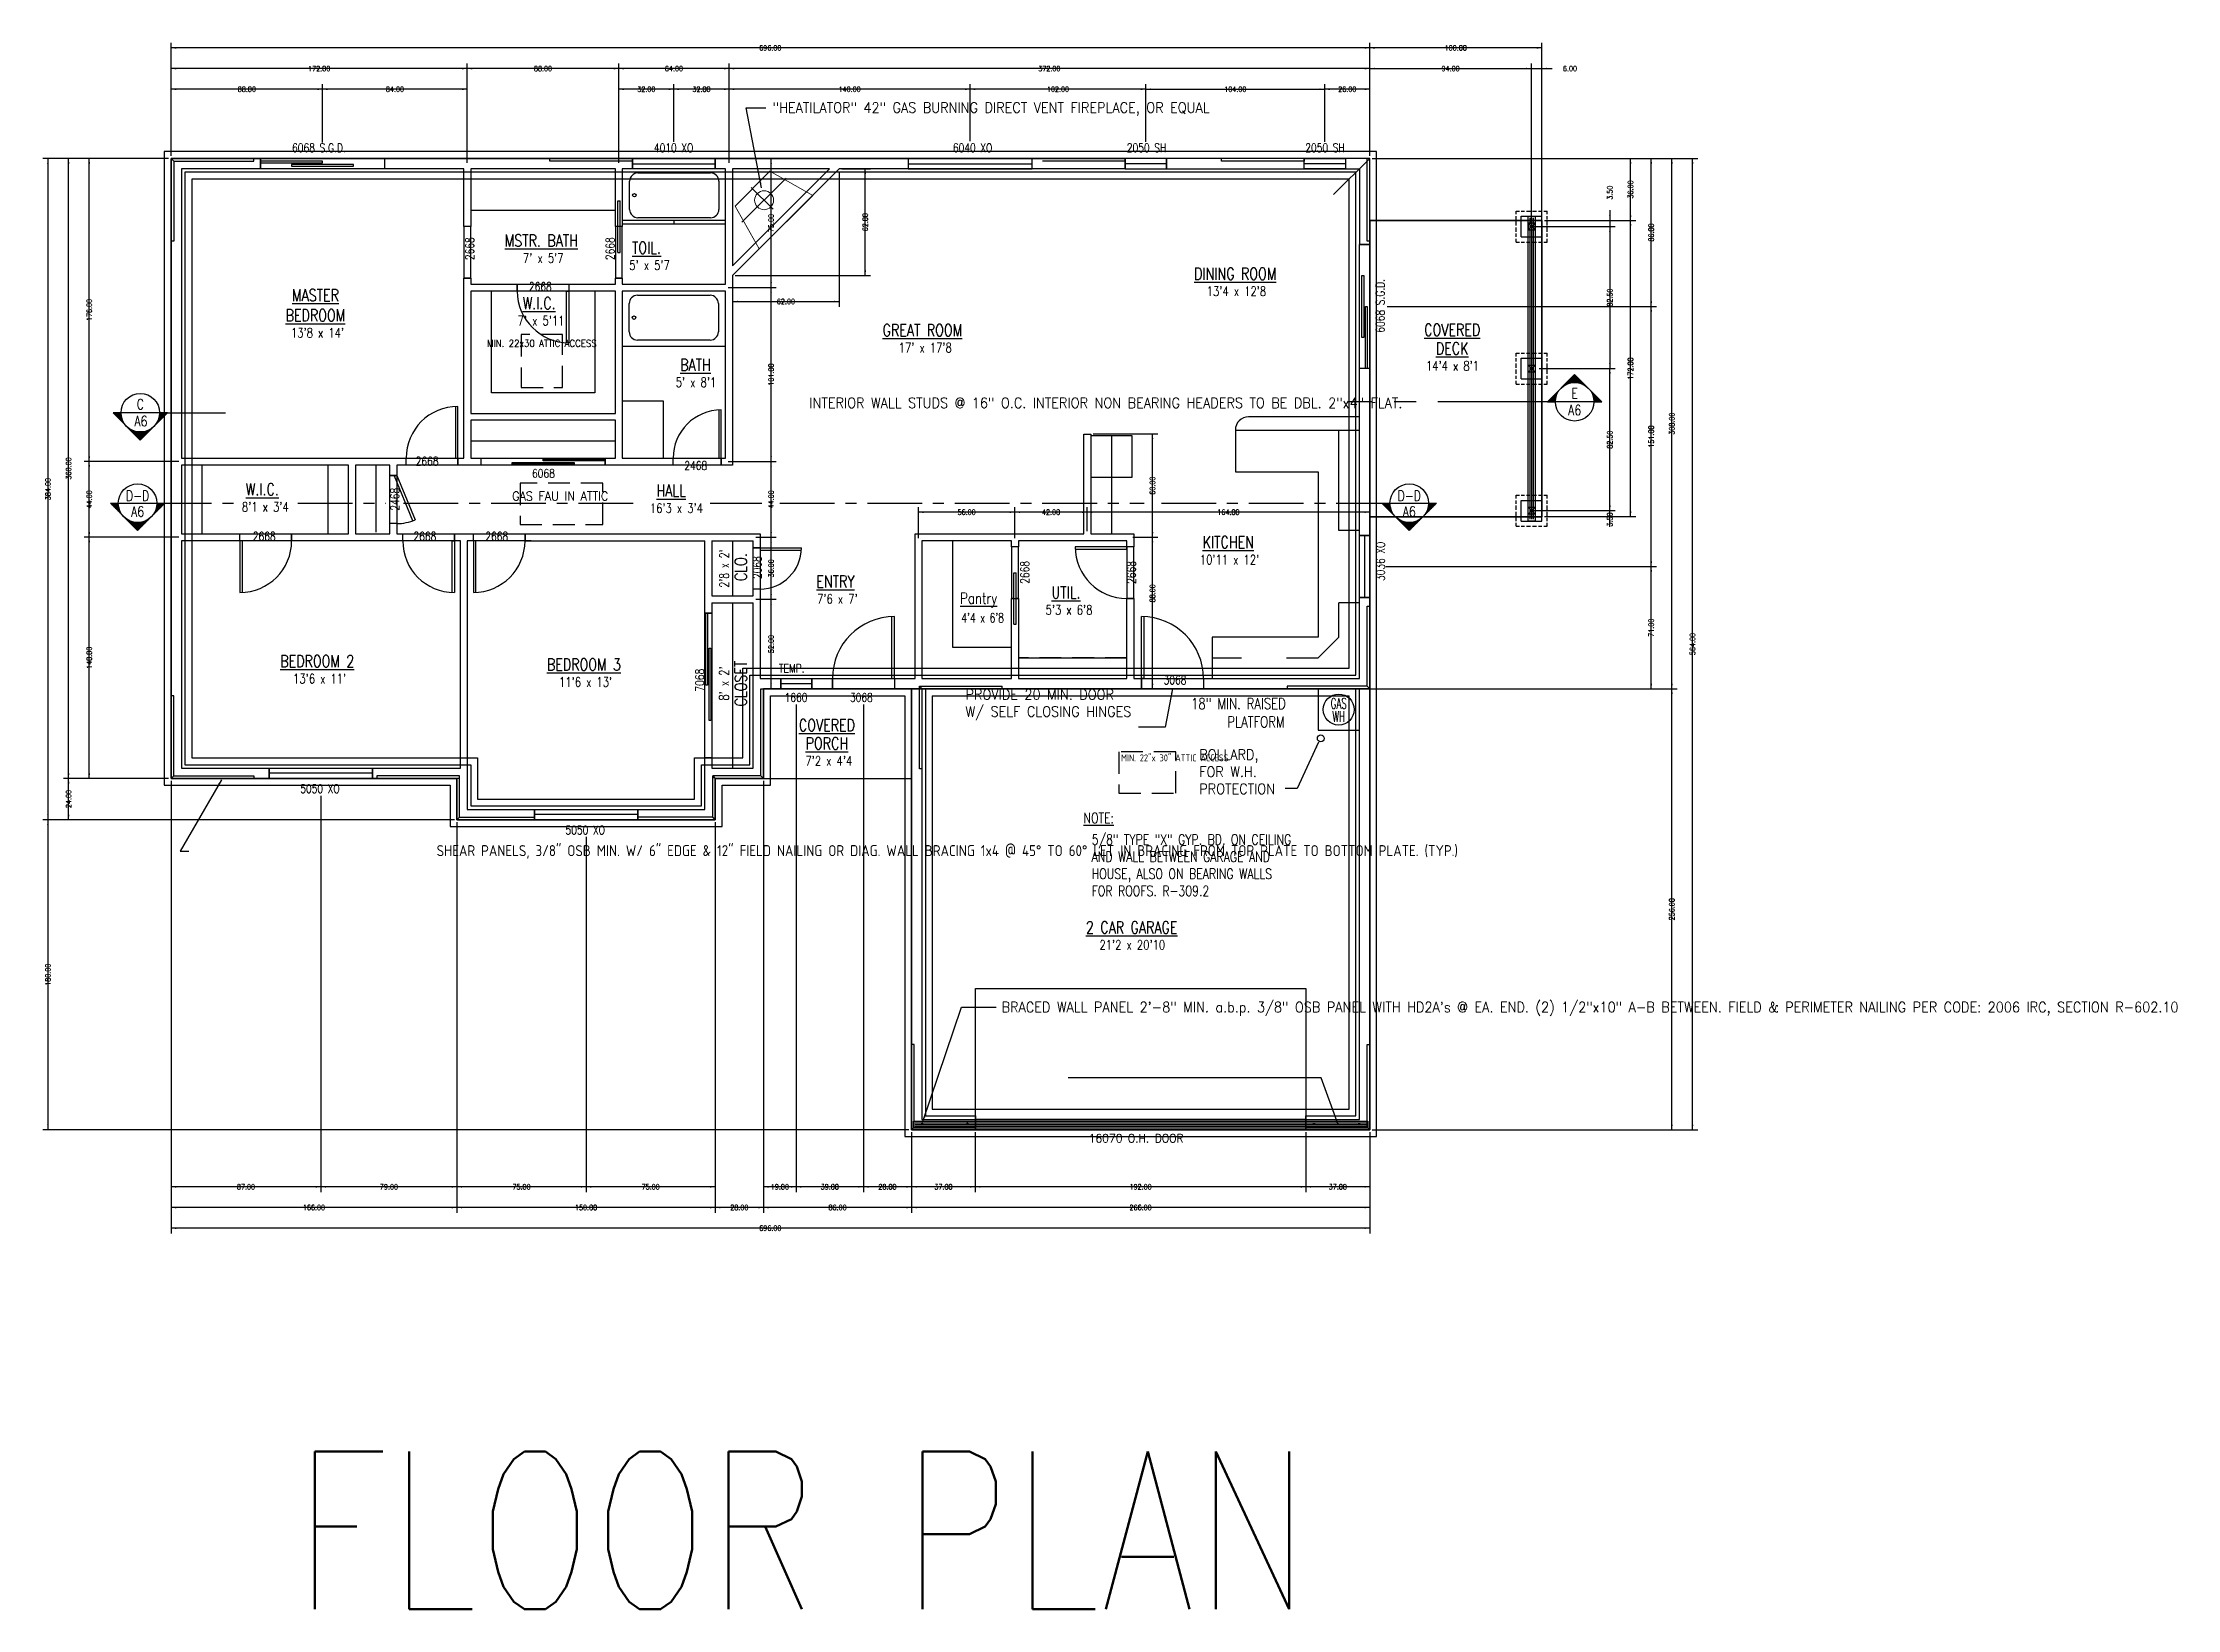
# Model space of a CAD drawing. Header units: millimetres. Extents: x -723 to 516, y -495 to 415.
import ezdxf
from ezdxf.enums import TextEntityAlignment as Align

# ---------------------------------------------------------------- set-up
doc = ezdxf.new("R2010")
doc.units = ezdxf.units.MM
for name, pattern in [('CENTER', [50.8, 31.75, -6.35, 6.35, -6.35]), ('CENTERX2', [101.6, 63.5, -12.7, 12.7, -12.7]), ('DASHED', [19.05, 12.7, -6.35])]:
    doc.linetypes.add(name, pattern=pattern)
doc.layers.get('0').update_dxf_attribs({"linetype": 'CONTINUOUS'})
for name, color, linetype in [('A-DIMS-1', 152, 'CONTINUOUS'), ('A-NOTE', 4, 'CONTINUOUS'), ('A-TEXT', 4, 'CONTINUOUS'), ('ANNTEXT', 4, 'CONTINUOUS'), ('xref-Bishop-Overland-08$0$A-CASE-1', 3, 'CONTINUOUS'), ('xref-Bishop-Overland-08$0$A-FIXTURE', 3, 'CONTINUOUS'), ('xref-Bishop-Overland-08$0$A-FOOTPRINT', 5, 'CONTINUOUS'), ('xref-Bishop-Overland-08$0$A-GARAGE-DOOR', 1, 'CONTINUOUS'), ('xref-Bishop-Overland-08$0$A-HEADER', 30, 'CONTINUOUS'), ('xref-Bishop-Overland-08$0$A-OPENING', 1, 'CONTINUOUS'), ('xref-Bishop-Overland-08$0$A-WALL', 54, 'CONTINUOUS'), ('xref-Bishop-Overland-08$0$R-BEAM', 1, 'CONTINUOUS'), ('xref-Bishop-Overland-08$0$S-FOOTER', 9, 'CONTINUOUS'), ('xref-Bishop-Overland-08$0$S-SLAB', 9, 'CONTINUOUS'), ('xref-Bishop-Overland-08$0$S-STEM-WALL', 8, 'CONTINUOUS')]:
    doc.layers.add(name, color=color, linetype=linetype)
doc.layers.add('xref-Bishop-Overland-08$0$TEMP', color=95, linetype='CONTINUOUS', plot=False)
doc.styles.get("Standard").update_dxf_attribs({"font": 'STANDARD'})
doc.dimstyles.get("Standard").update_dxf_attribs({"dimtxt": 3, "dimasz": 3, "dimexe": 3, "dimexo": 1.5, "dimgap": 2, "dimtad": 0, "dimtoh": 1, "dimzin": 3, "dimdsep": 46, "dimtxsty": 'STANDARD', "dimcen": 0.09, "dimazin": 2, "dimtfac": 1, "dimtdec": 4, "dimtofl": 0, "dimtmove": 0, "dimatfit": 3, "dimfxl": 1, "dimtolj": 1, "dimtzin": 0, "dimarcsym": 0})

msp = doc.modelspace()

# ---------------------------------------------------------------- texts
at = {"color": 4, "char_height": 6}
for s, insert, width, attachment_point in [('PROVIDE 20 MIN. DOOR\\PW/ SELF CLOSING HINGES', (-187.48, 30.177), 104.66666, 4), ('BOLLARD,\\PFOR W.H.\\PPROTECTION', (-51.787, 4.256), 46.66667, 1)]:
    msp.add_mtext(s, dxfattribs=dict(at, insert=insert, width=width, attachment_point=attachment_point))
at = {"layer": 'A-DIMS-1', "linetype": 'DASHED', "insert": (-433.457, 242.1), "char_height": 4, "width": 69.44444, "attachment_point": 2}
msp.add_mtext('MIN. 22x30 ATTIC ACCESS', dxfattribs=at)
at = {"layer": 'A-DIMS-1', "insert": (-97.151, 1.313), "char_height": 4, "width": 119.33333, "attachment_point": 1}
msp.add_mtext('{\\Farchquik|c0;MIN. 22"x 30" ATTIC ACCESS}', dxfattribs=at)
at = {"layer": 'A-NOTE'}
for s, height, width, p in [('%%uMSTR. BATH', 6.95313, 0.85, (-433.814, 299.725)), ('%%uTOIL.', 6.9531, 0.85, (-372.714, 295.578)), ("7' x 5'7", 5.5, 0.85, (-432.685, 289.552)), ("5' x 5'7", 5.5, 0.85, (-370.941, 285.405)), ('%%uDINING ROOM', 6.95313, 0.85, (-30.886, 280.476)), ("13'4 x 12'8", 5.5, 0.85, (-30.155, 270.303)), ('%%uMASTER', 6.9531, 0.85, (-564.933, 268.02)), ('%%uW.I.C.', 6.9531, 0.85, (-435.074, 263.357)), ('%%uBEDROOM', 6.9531, 0.85, (-564.976, 256.33)), ("13'8 x 14'", 5.5, 0.85, (-563.75, 246.157)), ("7' x 5'11", 5.5, 0.85, (-433.946, 253.184)), ('%%uGREAT ROOM', 6.95313, 0.85, (-212.515, 247.741)), ('%%uCOVERED', 6.9531, 0.85, (95.119, 247.907)), ("17' x 17'8", 5.5, 0.85, (-210.851, 237.568)), ('%%uDECK', 6.9531, 0.85, (95.119, 237.098)), ('%%uBATH', 6.9531, 0.85, (-344.276, 227.607)), ("14'4 x 8'1", 5.5, 0.85, (95.287, 226.925)), ("5' x 8'1", 5.5, 0.85, (-343.964, 217.434)), ('C', 6, 0.85, (-666.64, 204.637)), ('A6', 6, 0.85, (-666.288, 194.892)), ('D-D', 6, 0.85, (-668.218, 151.561)), ('%%uW.I.C.', 6.9531, 0.85, (-595.818, 155.264)), ('%%uHALL', 6.9531, 0.85, (-358.414, 154.513)), ('D-D', 6, 0.85, (70.201, 151.561)), ('A6', 6, 0.85, (-668.218, 142.357)), ("8'1 x 3'4", 5.5, 0.85, (-594.045, 145.091)), ("16'3 x 3'4", 5.5, 0.85, (-355.351, 144.34)), ('A6', 6, 0.85, (70.201, 142.357)), ('%%uKITCHEN', 6.9531, 0.85, (-34.911, 124.602)), ("10'11 x 12'", 5.5, 0.85, (-34.164, 114.429)), ('%%uENTRY', 6.9531, 0.85, (-262.997, 101.796)), ("7'6 x 7'", 5.5, 0.85, (-261.869, 91.623)), ('%%uPantry', 6.5, 0.85, (-179.849, 92.002)), ("5'3 x 6'8", 5.5, 0.85, (-127.363, 85.256)), ('%%uUTIL.', 6.9531, 0.85, (-129.136, 95.429)), ("4'4 x 6'8", 5.5, 0.77, (-177.525, 80.677)), ('%%uBEDROOM 2', 6.95313, 0.85, (-563.915, 55.478)), ('%%uBEDROOM 3', 6.95313, 0.85, (-409.073, 53.531)), ("13'6 x 11'", 5.5, 0.85, (-562.506, 45.305)), ("11'6 x 13'", 5.5, 0.85, (-408.077, 43.358)), ('GAS', 6.2578, 0.65, (29.228, 30.921)), ('WH', 6.2578, 0.65, (29.228, 23.293)), ('%%uCOVERED', 6.9531, 0.85, (-267.973, 18.303)), ('%%uPORCH', 6.9531, 0.85, (-267.973, 7.748)), ("7'2 x 4'4", 5.5, 0.85, (-266.844, -2.425)), ('%%u2 CAR GARAGE', 6.95313, 0.85, (-90.999, -99.107)), ("21'2 x 20'10", 5.5, 0.85, (-90.616, -109.281)), ('FLOOR PLAN', 91.6358, 0.85, (-282.434, -449.322))]:
    msp.add_text(s, height=height, dxfattribs=dict(at, width=width)).set_placement(p, align=Align.MIDDLE_CENTER)
for s, height, width, p in [("2'8 x 2'", 5.5, 0.8, (-327.608, 109.235)), ('CLO.', 6.9531, 0.85, (-317.958, 110.074)), ("8' x 2'", 5.5, 0.85, (-327.702, 42.521)), ('CLOSET', 6.9531, 0.85, (-317.958, 42.521))]:
    msp.add_text(s, height=height, rotation=90, dxfattribs=dict(at, width=width)).set_placement(p, align=Align.MIDDLE_CENTER)
for s, insert, char_height, width, attachment_point in [('GAS FAU IN ATTIC', (-422.797, 153.934), 5.21484, 65.0407, 2), ('{\\pxqc;\\Farchquik.shx|c0;SHEAR PANELS, 3/8" OSB MIN. W/ 6" EDGE & 12" FIELD NAILING OR DIAG. WALL BRACING 1x4 @ 45%%D TO 60%%D LET IN BRACING FROM TOP PLATE TO BOTTOM PLATE. (TYP.)}', (-636.191, -51.354), 6.4, 876.26914, 1)]:
    msp.add_mtext(s, dxfattribs=dict(at, insert=insert, char_height=char_height, width=width, attachment_point=attachment_point))
at = {"layer": 'A-TEXT', "width": 0.85}
for s, p in [('6068 S.G.D.', (-562.933, 353.619)), ('4010 XO', (-356.967, 353.619)), ('6040 XO', (-183.37, 353.619)), ('2050 SH', (-82.387, 353.619)), ('2050 SH', (21.262, 353.619)), ('2668', (-434.369, 272.998)), ('2668', (-500.115, 171.692)), ('6068', (-432.553, 164.537)), ('2468', (-344.145, 169.053)), ('2668', (-594.708, 127.998)), ('2668', (-501.41, 127.998)), ('2668', (-459.682, 127.998)), ('TEMP.', (-288.368, 51.312)), ('3068', (-65.824, 44.497)), ('1660', (-285.909, 34.377)), ('3068', (-247.969, 34.377)), ('5050 XO', (-562.327, -18.623)), ('5050 XO', (-408.327, -42.623))]:
    msp.add_text(s, height=5, dxfattribs=at).set_placement(p, align=Align.MIDDLE_CENTER)
for s, p in [('2668', (-475.37, 295.005)), ('2668', (-393.839, 295.005)), ('6068 S.G.D.', (53.322, 261.819)), ('2468', (-518.85, 149.505)), ('3036 XO', (53.479, 113.442)), ('2068', (-308.472, 109.822)), ('2668', (-153.046, 107.031)), ('2668', (-91.142, 106.983)), ('7068', (-341.849, 44.427))]:
    msp.add_text(s, height=5, rotation=90, dxfattribs=at).set_placement(p, align=Align.MIDDLE_CENTER)
for s, p in [('18" MIN. RAISED', (-56.515, 30.806)), ('PLATFORM', (-35.505, 20.213))]:
    msp.add_text(s, height=6.4, dxfattribs=at).set_placement(p, align=Align.MIDDLE_LEFT)
at = {"layer": 'A-TEXT'}
msp.add_text('16070 O.H. DOOR', height=5, dxfattribs=at).set_placement((-88.372, -221.623), align=Align.MIDDLE_CENTER)
at = {"layer": 'ANNTEXT', "width": 0.85}
for s, p in [('E', (166.246, 211.032)), ('A6', (166.246, 201.287))]:
    msp.add_text(s, height=6, dxfattribs=at).set_placement(p, align=Align.MIDDLE_CENTER)
for s, p in [('%%uNOTE:', (-118.985, -35.603)), ('5/8" TYPE "X" GYP. BD. ON CEILING', (-114.236, -48.156)), ('AND WALL BETWEEN GARAGE AND', (-114.236, -58.087)), ('HOUSE, ALSO ON BEARING WALLS', (-114.236, -68.018)), ('FOR ROOFS. R-309.2', (-114.236, -77.949))]:
    msp.add_text(s, height=6, dxfattribs=at).set_placement(p, align=Align.MIDDLE_LEFT)
at = {"layer": 'ANNTEXT', "char_height": 6, "attachment_point": 1}
for s, insert, width in [('"HEATILATOR" 42" GAS BURNING DIRECT VENT FIREPLACE, OR EQUAL', (-299.463, 379.93), 286.66667), ('INTERIOR WALL STUDS @ 16" O.C. INTERIOR NON BEARING HEADERS TO BE DBL. 2"x4" FLAT.', (-278.214, 208.46), 386.66666), ('BRACED WALL PANEL 2\'-8" MIN. a.b.p. 3/8" OSB PANEL WITH HD2A\'s @ EA. END. (2) 1/2"x10" A-B BETWEEN. FIELD & PERIMETER NAILING PER CODE: 2006 IRC, SECTION R-602.10', (-166.534, -142.438), 742.50232)]:
    msp.add_mtext(s, dxfattribs=dict(at, insert=insert, width=width))

# ---------------------------------------------------------------- blocks, each defined once
blk = doc.blocks.new('*D1')
at = {"layer": 'A-DIMS-1', "color": 0, "linetype": 'ByBlock', "lineweight": -2}
for p, q in [((10.2, -218.1), (10.2, -252.8)), ((47.2, -218.1), (47.2, -252.8)), ((47.2, -249.8), (10.2, -249.8))]:
    blk.add_line(p, q, dxfattribs=at)
for points in [[(10.2, -249.8), (13.2, -249.3), (13.2, -250.3)], [(47.2, -249.8), (44.2, -250.3), (44.2, -249.3)]]:
    blk.add_solid(points, dxfattribs=at)
at = {"layer": 'A-DIMS-1', "color": 0, "linetype": 'CONTINUOUS', "lineweight": -2, "insert": (28.7, -249.8), "char_height": 3, "width": 9.333, "attachment_point": 5}
blk.add_mtext('37.00', dxfattribs=at)
blk = doc.blocks.new('*D2')
at = {"layer": 'A-DIMS-1', "color": 0, "linetype": 'ByBlock', "lineweight": -2}
for p, q in [((-181.8, -218.1), (-181.8, -252.8)), ((10.2, -218.1), (10.2, -252.8)), ((10.2, -249.8), (-181.8, -249.8))]:
    blk.add_line(p, q, dxfattribs=at)
for points in [[(-181.8, -249.8), (-178.8, -249.3), (-178.8, -250.3)], [(10.2, -249.8), (7.2, -250.3), (7.2, -249.3)]]:
    blk.add_solid(points, dxfattribs=at)
at = {"layer": 'A-DIMS-1', "color": 0, "linetype": 'CONTINUOUS', "lineweight": -2, "insert": (-85.8, -249.8), "char_height": 3, "width": 11, "attachment_point": 5}
blk.add_mtext('192.00', dxfattribs=at)
blk = doc.blocks.new('*D3')
at = {"layer": 'A-DIMS-1', "color": 0, "linetype": 'ByBlock', "lineweight": -2}
for p, q in [((-218.8, -218.1), (-218.8, -252.8)), ((-181.8, -218.1), (-181.8, -252.8)), ((-181.8, -249.8), (-218.8, -249.8))]:
    blk.add_line(p, q, dxfattribs=at)
for points in [[(-218.8, -249.8), (-215.8, -249.3), (-215.8, -250.3)], [(-181.8, -249.8), (-184.8, -250.3), (-184.8, -249.3)]]:
    blk.add_solid(points, dxfattribs=at)
at = {"layer": 'A-DIMS-1', "color": 0, "linetype": 'CONTINUOUS', "lineweight": -2, "insert": (-200.3, -249.8), "char_height": 3, "width": 9.333, "attachment_point": 5}
blk.add_mtext('37.00', dxfattribs=at)
blk = doc.blocks.new('*D4')
at = {"layer": 'A-DIMS-1', "color": 0, "linetype": 'ByBlock', "lineweight": -2}
for p, q in [((-304.8, -14.1), (-304.8, -264.8)), ((-218.8, -218.1), (-218.8, -264.8)), ((-218.8, -261.8), (-304.8, -261.8))]:
    blk.add_line(p, q, dxfattribs=at)
for points in [[(-304.8, -261.8), (-301.8, -261.3), (-301.8, -262.3)], [(-218.8, -261.8), (-221.8, -262.3), (-221.8, -261.3)]]:
    blk.add_solid(points, dxfattribs=at)
at = {"layer": 'A-DIMS-1', "color": 0, "linetype": 'CONTINUOUS', "lineweight": -2, "insert": (-261.8, -261.8), "char_height": 3, "width": 9.333, "attachment_point": 5}
blk.add_mtext('86.00', dxfattribs=at)
blk = doc.blocks.new('*D5')
at = {"layer": 'A-DIMS-1', "color": 0, "linetype": 'ByBlock', "lineweight": -2}
for p, q in [((-304.8, -14.1), (-304.8, -264.8)), ((-332.8, -38.1), (-332.8, -264.8)), ((-304.8, -261.8), (-332.8, -261.8))]:
    blk.add_line(p, q, dxfattribs=at)
for points in [[(-332.8, -261.8), (-329.8, -261.3), (-329.8, -262.3)], [(-304.8, -261.8), (-307.8, -262.3), (-307.8, -261.3)]]:
    blk.add_solid(points, dxfattribs=at)
at = {"layer": 'A-DIMS-1', "color": 0, "linetype": 'CONTINUOUS', "lineweight": -2, "insert": (-318.8, -261.8), "char_height": 3, "width": 9.333, "attachment_point": 5}
blk.add_mtext('28.00', dxfattribs=at)
blk = doc.blocks.new('*D6')
at = {"layer": 'A-DIMS-1', "color": 0, "linetype": 'ByBlock', "lineweight": -2}
for p, q in [((-482.8, -38.1), (-482.8, -264.8)), ((-332.8, -38.1), (-332.8, -264.8)), ((-332.8, -261.8), (-482.8, -261.8))]:
    blk.add_line(p, q, dxfattribs=at)
for points in [[(-482.8, -261.8), (-479.8, -261.3), (-479.8, -262.3)], [(-332.8, -261.8), (-335.8, -262.3), (-335.8, -261.3)]]:
    blk.add_solid(points, dxfattribs=at)
at = {"layer": 'A-DIMS-1', "color": 0, "linetype": 'CONTINUOUS', "lineweight": -2, "insert": (-407.8, -261.8), "char_height": 3, "width": 11, "attachment_point": 5}
blk.add_mtext('150.00', dxfattribs=at)
blk = doc.blocks.new('*D7')
at = {"layer": 'A-DIMS-1', "color": 0, "linetype": 'ByBlock', "lineweight": -2}
for p, q in [((-648.8, -14.1), (-648.8, -264.8)), ((-482.8, -38.1), (-482.8, -264.8)), ((-482.8, -261.8), (-648.8, -261.8))]:
    blk.add_line(p, q, dxfattribs=at)
for points in [[(-648.8, -261.8), (-645.8, -261.3), (-645.8, -262.3)], [(-482.8, -261.8), (-485.8, -262.3), (-485.8, -261.3)]]:
    blk.add_solid(points, dxfattribs=at)
at = {"layer": 'A-DIMS-1', "color": 0, "linetype": 'CONTINUOUS', "lineweight": -2, "insert": (-565.8, -261.8), "char_height": 3, "width": 11, "attachment_point": 5}
blk.add_mtext('166.00', dxfattribs=at)
blk = doc.blocks.new('*D8')
at = {"layer": 'A-DIMS-1', "color": 0, "linetype": 'ByBlock', "lineweight": -2}
for p, q in [((-218.8, -218.1), (-218.8, -264.8)), ((47.2, -218.1), (47.2, -264.8)), ((47.2, -261.8), (-218.8, -261.8))]:
    blk.add_line(p, q, dxfattribs=at)
for points in [[(-218.8, -261.8), (-215.8, -261.3), (-215.8, -262.3)], [(47.2, -261.8), (44.2, -262.3), (44.2, -261.3)]]:
    blk.add_solid(points, dxfattribs=at)
at = {"layer": 'A-DIMS-1', "color": 0, "linetype": 'CONTINUOUS', "lineweight": -2, "insert": (-85.8, -261.8), "char_height": 3, "width": 11.667, "attachment_point": 5}
blk.add_mtext('266.00', dxfattribs=at)
blk = doc.blocks.new('*D9')
at = {"layer": 'A-DIMS-1', "color": 0, "linetype": 'ByBlock', "lineweight": -2}
for p, q in [((-648.8, -14.1), (-648.8, -276.8)), ((47.2, -218.1), (47.2, -276.8)), ((47.2, -273.8), (-648.8, -273.8))]:
    blk.add_line(p, q, dxfattribs=at)
for points in [[(-648.8, -273.8), (-645.8, -273.3), (-645.8, -274.3)], [(47.2, -273.8), (44.2, -274.3), (44.2, -273.3)]]:
    blk.add_solid(points, dxfattribs=at)
at = {"layer": 'A-DIMS-1', "color": 0, "linetype": 'CONTINUOUS', "lineweight": -2, "insert": (-300.8, -273.8), "char_height": 3, "width": 11.667, "attachment_point": 5}
blk.add_mtext('696.00', dxfattribs=at)
blk = doc.blocks.new('*D10')
at = {"layer": 'A-DIMS-1', "color": 0, "linetype": 'ByBlock', "lineweight": -2}
for p, q in [((-246.8, 30.3), (-246.8, -252.8)), ((-218.8, -218.1), (-218.8, -252.8)), ((-218.8, -249.8), (-246.8, -249.8))]:
    blk.add_line(p, q, dxfattribs=at)
for points in [[(-246.8, -249.8), (-243.8, -249.3), (-243.8, -250.3)], [(-218.8, -249.8), (-221.8, -250.3), (-221.8, -249.3)]]:
    blk.add_solid(points, dxfattribs=at)
at = {"layer": 'A-DIMS-1', "color": 0, "linetype": 'CONTINUOUS', "lineweight": -2, "insert": (-232.8, -249.8), "char_height": 3, "width": 9.333, "attachment_point": 5}
blk.add_mtext('28.00', dxfattribs=at)
blk = doc.blocks.new('*D11')
at = {"layer": 'A-DIMS-1', "color": 0, "linetype": 'ByBlock', "lineweight": -2}
for p, q in [((-285.8, 30.3), (-285.8, -252.8)), ((-246.8, 30.3), (-246.8, -252.8)), ((-246.8, -249.8), (-285.8, -249.8))]:
    blk.add_line(p, q, dxfattribs=at)
for points in [[(-285.8, -249.8), (-282.8, -249.3), (-282.8, -250.3)], [(-246.8, -249.8), (-249.8, -250.3), (-249.8, -249.3)]]:
    blk.add_solid(points, dxfattribs=at)
at = {"layer": 'A-DIMS-1', "color": 0, "linetype": 'CONTINUOUS', "lineweight": -2, "insert": (-266.3, -249.8), "char_height": 3, "width": 9.333, "attachment_point": 5}
blk.add_mtext('39.00', dxfattribs=at)
blk = doc.blocks.new('*D12')
at = {"layer": 'A-DIMS-1', "color": 0, "linetype": 'ByBlock', "lineweight": -2}
for p, q in [((-285.8, 30.3), (-285.8, -252.8)), ((-304.8, -14.1), (-304.8, -252.8)), ((-285.8, -249.8), (-304.8, -249.8))]:
    blk.add_line(p, q, dxfattribs=at)
for points in [[(-304.8, -249.8), (-301.8, -249.3), (-301.8, -250.3)], [(-285.8, -249.8), (-288.8, -250.3), (-288.8, -249.3)]]:
    blk.add_solid(points, dxfattribs=at)
at = {"layer": 'A-DIMS-1', "color": 0, "linetype": 'CONTINUOUS', "lineweight": -2, "insert": (-295.3, -249.8), "char_height": 3, "width": 8.667, "attachment_point": 5}
blk.add_mtext('19.00', dxfattribs=at)
blk = doc.blocks.new('*D13')
at = {"layer": 'A-DIMS-1', "color": 0, "linetype": 'ByBlock', "lineweight": -2}
for p, q in [((-407.8, -46.5), (-407.8, -252.8)), ((-332.8, -38.1), (-332.8, -252.8)), ((-332.8, -249.8), (-407.8, -249.8))]:
    blk.add_line(p, q, dxfattribs=at)
for points in [[(-407.8, -249.8), (-404.8, -249.3), (-404.8, -250.3)], [(-332.8, -249.8), (-335.8, -250.3), (-335.8, -249.3)]]:
    blk.add_solid(points, dxfattribs=at)
at = {"layer": 'A-DIMS-1', "color": 0, "linetype": 'CONTINUOUS', "lineweight": -2, "insert": (-370.3, -249.8), "char_height": 3, "width": 9.333, "attachment_point": 5}
blk.add_mtext('75.00', dxfattribs=at)
blk = doc.blocks.new('*D14')
at = {"layer": 'A-DIMS-1', "color": 0, "linetype": 'ByBlock', "lineweight": -2}
for p, q in [((-482.8, -38.1), (-482.8, -252.8)), ((-407.8, -46.5), (-407.8, -252.8)), ((-407.8, -249.8), (-482.8, -249.8))]:
    blk.add_line(p, q, dxfattribs=at)
for points in [[(-482.8, -249.8), (-479.8, -249.3), (-479.8, -250.3)], [(-407.8, -249.8), (-410.8, -250.3), (-410.8, -249.3)]]:
    blk.add_solid(points, dxfattribs=at)
at = {"layer": 'A-DIMS-1', "color": 0, "linetype": 'CONTINUOUS', "lineweight": -2, "insert": (-445.3, -249.8), "char_height": 3, "width": 9.333, "attachment_point": 5}
blk.add_mtext('75.00', dxfattribs=at)
blk = doc.blocks.new('*D15')
at = {"layer": 'A-DIMS-1', "color": 0, "linetype": 'ByBlock', "lineweight": -2}
for p, q in [((-561.8, -22.7), (-561.8, -252.8)), ((-482.8, -38.1), (-482.8, -252.8)), ((-482.8, -249.8), (-561.8, -249.8))]:
    blk.add_line(p, q, dxfattribs=at)
for points in [[(-561.8, -249.8), (-558.8, -249.3), (-558.8, -250.3)], [(-482.8, -249.8), (-485.8, -250.3), (-485.8, -249.3)]]:
    blk.add_solid(points, dxfattribs=at)
at = {"layer": 'A-DIMS-1', "color": 0, "linetype": 'CONTINUOUS', "lineweight": -2, "insert": (-522.3, -249.8), "char_height": 3, "width": 9.333, "attachment_point": 5}
blk.add_mtext('79.00', dxfattribs=at)
blk = doc.blocks.new('*D16')
at = {"layer": 'A-DIMS-1', "color": 0, "linetype": 'ByBlock', "lineweight": -2}
for p, q in [((-648.8, -14.1), (-648.8, -252.8)), ((-561.8, -22.7), (-561.8, -252.8)), ((-561.8, -249.8), (-648.8, -249.8))]:
    blk.add_line(p, q, dxfattribs=at)
for points in [[(-648.8, -249.8), (-645.8, -249.3), (-645.8, -250.3)], [(-561.8, -249.8), (-564.8, -250.3), (-564.8, -249.3)]]:
    blk.add_solid(points, dxfattribs=at)
at = {"layer": 'A-DIMS-1', "color": 0, "linetype": 'CONTINUOUS', "lineweight": -2, "insert": (-605.3, -249.8), "char_height": 3, "width": 9.333, "attachment_point": 5}
blk.add_mtext('87.00', dxfattribs=at)
blk = doc.blocks.new('*D17')
at = {"layer": 'A-DIMS-1', "color": 0, "linetype": 'ByBlock', "lineweight": -2}
for p, q in [((42.7, 39.4), (225.7, 39.4)), ((222.7, -216.6), (222.7, 39.4)), ((48.7, -216.6), (225.7, -216.6))]:
    blk.add_line(p, q, dxfattribs=at)
for points in [[(222.7, 39.4), (223.2, 36.4), (222.2, 36.4)], [(222.7, -216.6), (222.2, -213.6), (223.2, -213.6)]]:
    blk.add_solid(points, dxfattribs=at)
at = {"layer": 'A-DIMS-1', "color": 0, "linetype": 'CONTINUOUS', "lineweight": -2, "insert": (222.7, -88.6), "char_height": 3, "width": 11.667, "attachment_point": 5, "rotation": 90}
blk.add_mtext('256.00', dxfattribs=at)
blk = doc.blocks.new('*D18')
at = {"layer": 'A-DIMS-1', "color": 0, "linetype": 'ByBlock', "lineweight": -2}
for p, q in [((48.7, 347.4), (225.7, 347.4)), ((222.7, 39.4), (222.7, 347.4)), ((42.7, 39.4), (225.7, 39.4))]:
    blk.add_line(p, q, dxfattribs=at)
for points in [[(222.7, 347.4), (223.2, 344.4), (222.2, 344.4)], [(222.7, 39.4), (222.2, 42.4), (223.2, 42.4)]]:
    blk.add_solid(points, dxfattribs=at)
at = {"layer": 'A-DIMS-1', "color": 0, "linetype": 'CONTINUOUS', "lineweight": -2, "insert": (222.7, 193.4), "char_height": 3, "width": 11.667, "attachment_point": 5, "rotation": 90}
blk.add_mtext('308.00', dxfattribs=at)
blk = doc.blocks.new('*D19')
at = {"layer": 'A-DIMS-1', "color": 0, "linetype": 'ByBlock', "lineweight": -2}
for p, q in [((48.7, 347.4), (237.7, 347.4)), ((234.7, -216.6), (234.7, 347.4)), ((48.7, -216.6), (237.7, -216.6))]:
    blk.add_line(p, q, dxfattribs=at)
for points in [[(234.7, 347.4), (235.2, 344.4), (234.2, 344.4)], [(234.7, -216.6), (234.2, -213.6), (235.2, -213.6)]]:
    blk.add_solid(points, dxfattribs=at)
at = {"layer": 'A-DIMS-1', "color": 0, "linetype": 'CONTINUOUS', "lineweight": -2, "insert": (234.7, 65.4), "char_height": 3, "width": 12, "attachment_point": 5, "rotation": 90}
blk.add_mtext('564.00', dxfattribs=at)
blk = doc.blocks.new('*D20')
at = {"layer": 'A-DIMS-1', "color": 0, "linetype": 'ByBlock', "lineweight": -2}
for p, q in [((-650.3, 347.4), (-711.3, 347.4)), ((-708.3, -12.6), (-708.3, 347.4)), ((-650.3, -12.6), (-711.3, -12.6))]:
    blk.add_line(p, q, dxfattribs=at)
for points in [[(-708.3, 347.4), (-707.8, 344.4), (-708.8, 344.4)], [(-708.3, -12.6), (-708.8, -9.6), (-707.8, -9.6)]]:
    blk.add_solid(points, dxfattribs=at)
at = {"layer": 'A-DIMS-1', "color": 0, "linetype": 'CONTINUOUS', "lineweight": -2, "insert": (-708.3, 167.4), "char_height": 3, "width": 11.667, "attachment_point": 5, "rotation": 90}
blk.add_mtext('360.00', dxfattribs=at)
blk = doc.blocks.new('*D21')
at = {"layer": 'A-DIMS-1', "color": 0, "linetype": 'ByBlock', "lineweight": -2}
for p, q in [((-650.3, -12.6), (-711.3, -12.6)), ((-708.3, -36.6), (-708.3, -12.6)), ((-484.3, -36.6), (-711.3, -36.6))]:
    blk.add_line(p, q, dxfattribs=at)
for points in [[(-708.3, -12.6), (-707.8, -15.6), (-708.8, -15.6)], [(-708.3, -36.6), (-708.8, -33.6), (-707.8, -33.6)]]:
    blk.add_solid(points, dxfattribs=at)
at = {"layer": 'A-DIMS-1', "color": 0, "linetype": 'CONTINUOUS', "lineweight": -2, "insert": (-708.3, -24.6), "char_height": 3, "width": 9.667, "attachment_point": 5, "rotation": 90}
blk.add_mtext('24.00', dxfattribs=at)
blk = doc.blocks.new('*D22')
at = {"layer": 'A-DIMS-1', "color": 0, "linetype": 'ByBlock', "lineweight": -2}
for p, q in [((-650.3, 347.4), (-723.3, 347.4)), ((-720.3, 347.4), (-720.3, -36.6)), ((-484.3, -36.6), (-723.3, -36.6))]:
    blk.add_line(p, q, dxfattribs=at)
for points in [[(-720.3, 347.4), (-719.8, 344.4), (-720.8, 344.4)], [(-720.3, -36.6), (-720.8, -33.6), (-719.8, -33.6)]]:
    blk.add_solid(points, dxfattribs=at)
at = {"layer": 'A-DIMS-1', "color": 0, "linetype": 'CONTINUOUS', "lineweight": -2, "insert": (-720.3, 155.4), "char_height": 3, "width": 12, "attachment_point": 5, "rotation": 90}
blk.add_mtext('384.00', dxfattribs=at)
blk = doc.blocks.new('*D23')
at = {"layer": 'A-DIMS-1', "color": 0, "linetype": 'ByBlock', "lineweight": -2}
for p, q in [((-644.3, 127.4), (-699.3, 127.4)), ((-696.3, -12.6), (-696.3, 127.4)), ((-650.3, -12.6), (-699.3, -12.6))]:
    blk.add_line(p, q, dxfattribs=at)
for points in [[(-696.3, 127.4), (-695.8, 124.4), (-696.8, 124.4)], [(-696.3, -12.6), (-696.8, -9.6), (-695.8, -9.6)]]:
    blk.add_solid(points, dxfattribs=at)
at = {"layer": 'A-DIMS-1', "color": 0, "linetype": 'CONTINUOUS', "lineweight": -2, "insert": (-696.3, 57.4), "char_height": 3, "width": 11.333, "attachment_point": 5, "rotation": 90}
blk.add_mtext('140.00', dxfattribs=at)
blk = doc.blocks.new('*D24')
at = {"layer": 'A-DIMS-1', "color": 0, "linetype": 'ByBlock', "lineweight": -2}
for p, q in [((-644.3, 171.4), (-699.3, 171.4)), ((-696.3, 127.4), (-696.3, 171.4)), ((-644.3, 127.4), (-699.3, 127.4))]:
    blk.add_line(p, q, dxfattribs=at)
for points in [[(-696.3, 171.4), (-695.8, 168.4), (-696.8, 168.4)], [(-696.3, 127.4), (-696.8, 130.4), (-695.8, 130.4)]]:
    blk.add_solid(points, dxfattribs=at)
at = {"layer": 'A-DIMS-1', "color": 0, "linetype": 'CONTINUOUS', "lineweight": -2, "insert": (-696.3, 149.4), "char_height": 3, "width": 10, "attachment_point": 5, "rotation": 90}
blk.add_mtext('44.00', dxfattribs=at)
blk = doc.blocks.new('*D25')
at = {"layer": 'A-DIMS-1', "color": 0, "linetype": 'ByBlock', "lineweight": -2}
for p, q in [((-650.3, 347.4), (-699.3, 347.4)), ((-696.3, 171.4), (-696.3, 347.4)), ((-644.3, 171.4), (-699.3, 171.4))]:
    blk.add_line(p, q, dxfattribs=at)
for points in [[(-696.3, 347.4), (-695.8, 344.4), (-696.8, 344.4)], [(-696.3, 171.4), (-696.8, 174.4), (-695.8, 174.4)]]:
    blk.add_solid(points, dxfattribs=at)
at = {"layer": 'A-DIMS-1', "color": 0, "linetype": 'CONTINUOUS', "lineweight": -2, "insert": (-696.3, 259.4), "char_height": 3, "width": 11, "attachment_point": 5, "rotation": 90}
blk.add_mtext('176.00', dxfattribs=at)
blk = doc.blocks.new('*D26')
at = {"layer": 'A-DIMS-1', "color": 0, "linetype": 'ByBlock', "lineweight": -2}
for p, q in [((-324.8, 368.9), (-324.8, 402.6)), ((47.2, 399.6), (-324.8, 399.6)), ((47.2, 348.9), (47.2, 402.6))]:
    blk.add_line(p, q, dxfattribs=at)
for points in [[(-324.8, 399.6), (-321.8, 400.1), (-321.8, 399.1)], [(47.2, 399.6), (44.2, 399.1), (44.2, 400.1)]]:
    blk.add_solid(points, dxfattribs=at)
at = {"layer": 'A-DIMS-1', "color": 0, "linetype": 'CONTINUOUS', "lineweight": -2, "insert": (-138.8, 399.6), "char_height": 3, "width": 11.667, "attachment_point": 5}
blk.add_mtext('372.00', dxfattribs=at)
blk = doc.blocks.new('*D27')
at = {"layer": 'A-DIMS-1', "color": 0, "linetype": 'ByBlock', "lineweight": -2}
for p, q in [((-388.8, 344.9), (-388.8, 402.6)), ((-324.8, 399.6), (-388.8, 399.6)), ((-324.8, 344.9), (-324.8, 402.6))]:
    blk.add_line(p, q, dxfattribs=at)
for points in [[(-388.8, 399.6), (-385.8, 400.1), (-385.8, 399.1)], [(-324.8, 399.6), (-327.8, 399.1), (-327.8, 400.1)]]:
    blk.add_solid(points, dxfattribs=at)
at = {"layer": 'A-DIMS-1', "color": 0, "linetype": 'CONTINUOUS', "lineweight": -2, "insert": (-356.8, 399.6), "char_height": 3, "width": 9.667, "attachment_point": 5}
blk.add_mtext('64.00', dxfattribs=at)
blk = doc.blocks.new('*D28')
at = {"layer": 'A-DIMS-1', "color": 0, "linetype": 'ByBlock', "lineweight": -2}
for p, q in [((-476.8, 344.9), (-476.8, 402.6)), ((-388.8, 399.6), (-476.8, 399.6)), ((-388.8, 344.9), (-388.8, 402.6))]:
    blk.add_line(p, q, dxfattribs=at)
for points in [[(-476.8, 399.6), (-473.8, 400.1), (-473.8, 399.1)], [(-388.8, 399.6), (-391.8, 399.1), (-391.8, 400.1)]]:
    blk.add_solid(points, dxfattribs=at)
at = {"layer": 'A-DIMS-1', "color": 0, "linetype": 'CONTINUOUS', "lineweight": -2, "insert": (-432.8, 399.6), "char_height": 3, "width": 9.333, "attachment_point": 5}
blk.add_mtext('88.00', dxfattribs=at)
blk = doc.blocks.new('*D29')
at = {"layer": 'A-DIMS-1', "color": 0, "linetype": 'ByBlock', "lineweight": -2}
for p, q in [((-648.8, 348.9), (-648.8, 402.6)), ((-476.8, 399.6), (-648.8, 399.6)), ((-476.8, 344.9), (-476.8, 402.6))]:
    blk.add_line(p, q, dxfattribs=at)
for points in [[(-648.8, 399.6), (-645.8, 400.1), (-645.8, 399.1)], [(-476.8, 399.6), (-479.8, 399.1), (-479.8, 400.1)]]:
    blk.add_solid(points, dxfattribs=at)
at = {"layer": 'A-DIMS-1', "color": 0, "linetype": 'CONTINUOUS', "lineweight": -2, "insert": (-562.8, 399.6), "char_height": 3, "width": 11, "attachment_point": 5}
blk.add_mtext('172.00', dxfattribs=at)
blk = doc.blocks.new('*D30')
at = {"layer": 'A-DIMS-1', "color": 0, "linetype": 'ByBlock', "lineweight": -2}
for p, q in [((-184.8, 357.5), (-184.8, 390.6)), ((-82.8, 387.6), (-184.8, 387.6)), ((-82.8, 357), (-82.8, 390.6))]:
    blk.add_line(p, q, dxfattribs=at)
for points in [[(-184.8, 387.6), (-181.8, 388.1), (-181.8, 387.1)], [(-82.8, 387.6), (-85.8, 387.1), (-85.8, 388.1)]]:
    blk.add_solid(points, dxfattribs=at)
at = {"layer": 'A-DIMS-1', "color": 0, "linetype": 'CONTINUOUS', "lineweight": -2, "insert": (-133.8, 387.6), "char_height": 3, "width": 11, "attachment_point": 5}
blk.add_mtext('102.00', dxfattribs=at)
blk = doc.blocks.new('*D31')
at = {"layer": 'A-DIMS-1', "color": 0, "linetype": 'ByBlock', "lineweight": -2}
for p, q in [((-324.8, 344.9), (-324.8, 390.6)), ((-184.8, 387.6), (-324.8, 387.6)), ((-184.8, 357.5), (-184.8, 390.6))]:
    blk.add_line(p, q, dxfattribs=at)
for points in [[(-324.8, 387.6), (-321.8, 388.1), (-321.8, 387.1)], [(-184.8, 387.6), (-187.8, 387.1), (-187.8, 388.1)]]:
    blk.add_solid(points, dxfattribs=at)
at = {"layer": 'A-DIMS-1', "color": 0, "linetype": 'CONTINUOUS', "lineweight": -2, "insert": (-254.8, 387.6), "char_height": 3, "width": 11.333, "attachment_point": 5}
blk.add_mtext('140.00', dxfattribs=at)
blk = doc.blocks.new('*D32')
at = {"layer": 'A-DIMS-1', "color": 0, "linetype": 'ByBlock', "lineweight": -2}
for p, q in [((-356.8, 357.1), (-356.8, 390.6)), ((-324.8, 387.6), (-356.8, 387.6)), ((-324.8, 344.9), (-324.8, 390.6))]:
    blk.add_line(p, q, dxfattribs=at)
for points in [[(-356.8, 387.6), (-353.8, 388.1), (-353.8, 387.1)], [(-324.8, 387.6), (-327.8, 387.1), (-327.8, 388.1)]]:
    blk.add_solid(points, dxfattribs=at)
at = {"layer": 'A-DIMS-1', "color": 0, "linetype": 'CONTINUOUS', "lineweight": -2, "insert": (-340.8, 387.6), "char_height": 3, "width": 9.333, "attachment_point": 5}
blk.add_mtext('32.00', dxfattribs=at)
blk = doc.blocks.new('*D33')
at = {"layer": 'A-DIMS-1', "color": 0, "linetype": 'ByBlock', "lineweight": -2}
for p, q in [((-388.8, 344.9), (-388.8, 390.6)), ((-356.8, 387.6), (-388.8, 387.6)), ((-356.8, 357.1), (-356.8, 390.6))]:
    blk.add_line(p, q, dxfattribs=at)
for points in [[(-388.8, 387.6), (-385.8, 388.1), (-385.8, 387.1)], [(-356.8, 387.6), (-359.8, 387.1), (-359.8, 388.1)]]:
    blk.add_solid(points, dxfattribs=at)
at = {"layer": 'A-DIMS-1', "color": 0, "linetype": 'CONTINUOUS', "lineweight": -2, "insert": (-372.8, 387.6), "char_height": 3, "width": 9.333, "attachment_point": 5}
blk.add_mtext('32.00', dxfattribs=at)
blk = doc.blocks.new('*D34')
at = {"layer": 'A-DIMS-1', "color": 0, "linetype": 'ByBlock', "lineweight": -2}
for p, q in [((-560.8, 356.6), (-560.8, 390.6)), ((-476.8, 387.6), (-560.8, 387.6)), ((-476.8, 344.9), (-476.8, 390.6))]:
    blk.add_line(p, q, dxfattribs=at)
for points in [[(-560.8, 387.6), (-557.8, 388.1), (-557.8, 387.1)], [(-476.8, 387.6), (-479.8, 387.1), (-479.8, 388.1)]]:
    blk.add_solid(points, dxfattribs=at)
at = {"layer": 'A-DIMS-1', "color": 0, "linetype": 'CONTINUOUS', "lineweight": -2, "insert": (-518.8, 387.6), "char_height": 3, "width": 9.667, "attachment_point": 5}
blk.add_mtext('84.00', dxfattribs=at)
blk = doc.blocks.new('*D35')
at = {"layer": 'A-DIMS-1', "color": 0, "linetype": 'ByBlock', "lineweight": -2}
for p, q in [((-648.8, 348.9), (-648.8, 390.6)), ((-560.8, 387.6), (-648.8, 387.6)), ((-560.8, 356.6), (-560.8, 390.6))]:
    blk.add_line(p, q, dxfattribs=at)
for points in [[(-648.8, 387.6), (-645.8, 388.1), (-645.8, 387.1)], [(-560.8, 387.6), (-563.8, 387.1), (-563.8, 388.1)]]:
    blk.add_solid(points, dxfattribs=at)
at = {"layer": 'A-DIMS-1', "color": 0, "linetype": 'CONTINUOUS', "lineweight": -2, "insert": (-604.8, 387.6), "char_height": 3, "width": 9.333, "attachment_point": 5}
blk.add_mtext('88.00', dxfattribs=at)
blk = doc.blocks.new('*D36')
at = {"layer": 'A-DIMS-1', "color": 0, "linetype": 'ByBlock', "lineweight": -2}
for p, q in [((-648.8, 348.9), (-648.8, 414.6)), ((47.2, 411.6), (-648.8, 411.6)), ((47.2, 348.9), (47.2, 414.6))]:
    blk.add_line(p, q, dxfattribs=at)
for points in [[(-648.8, 411.6), (-645.8, 412.1), (-645.8, 411.1)], [(47.2, 411.6), (44.2, 411.1), (44.2, 412.1)]]:
    blk.add_solid(points, dxfattribs=at)
at = {"layer": 'A-DIMS-1', "color": 0, "linetype": 'CONTINUOUS', "lineweight": -2, "insert": (-300.8, 411.6), "char_height": 3, "width": 11.667, "attachment_point": 5}
blk.add_mtext('696.00', dxfattribs=at)
blk = doc.blocks.new('*D37')
at = {"layer": 'A-DIMS-1', "color": 0, "linetype": 'ByBlock', "lineweight": -2}
for p, q in [((56.6, 110.4), (213.7, 110.4)), ((210.7, 39.4), (210.7, 110.4)), ((42.7, 39.4), (213.7, 39.4))]:
    blk.add_line(p, q, dxfattribs=at)
for points in [[(210.7, 110.4), (211.2, 107.4), (210.2, 107.4)], [(210.7, 39.4), (210.2, 42.4), (211.2, 42.4)]]:
    blk.add_solid(points, dxfattribs=at)
at = {"layer": 'A-DIMS-1', "color": 0, "linetype": 'CONTINUOUS', "lineweight": -2, "insert": (210.7, 74.9), "char_height": 3, "width": 8.667, "attachment_point": 5, "rotation": 90}
blk.add_mtext('71.00', dxfattribs=at)
blk = doc.blocks.new('*D38')
at = {"layer": 'A-DIMS-1', "color": 0, "linetype": 'ByBlock', "lineweight": -2}
for p, q in [((57.4, 261.4), (213.7, 261.4)), ((210.7, 110.4), (210.7, 261.4)), ((56.6, 110.4), (213.7, 110.4))]:
    blk.add_line(p, q, dxfattribs=at)
for points in [[(210.7, 261.4), (211.2, 258.4), (210.2, 258.4)], [(210.7, 110.4), (210.2, 113.4), (211.2, 113.4)]]:
    blk.add_solid(points, dxfattribs=at)
at = {"layer": 'A-DIMS-1', "color": 0, "linetype": 'CONTINUOUS', "lineweight": -2, "insert": (210.7, 185.9), "char_height": 3, "width": 10.333, "attachment_point": 5, "rotation": 90}
blk.add_mtext('151.00', dxfattribs=at)
blk = doc.blocks.new('*D39')
at = {"layer": 'A-DIMS-1', "color": 0, "linetype": 'ByBlock', "lineweight": -2}
for p, q in [((48.7, 347.4), (213.7, 347.4)), ((210.7, 261.4), (210.7, 347.4)), ((57.4, 261.4), (213.7, 261.4))]:
    blk.add_line(p, q, dxfattribs=at)
for points in [[(210.7, 347.4), (211.2, 344.4), (210.2, 344.4)], [(210.7, 261.4), (210.2, 264.4), (211.2, 264.4)]]:
    blk.add_solid(points, dxfattribs=at)
at = {"layer": 'A-DIMS-1', "color": 0, "linetype": 'CONTINUOUS', "lineweight": -2, "insert": (210.7, 304.4), "char_height": 3, "width": 9.333, "attachment_point": 5, "rotation": 90}
blk.add_mtext('86.00', dxfattribs=at)
blk = doc.blocks.new('*D43')
at = {"layer": 'A-DIMS-1', "color": 0, "linetype": 'ByBlock', "lineweight": -2}
for p, q in [((-116.8, 130.9), (-116.8, 145)), ((47.2, 142), (-116.8, 142)), ((47.2, 135), (47.2, 145))]:
    blk.add_line(p, q, dxfattribs=at)
for points in [[(-116.8, 142), (-113.8, 142.5), (-113.8, 141.5)], [(47.2, 142), (44.2, 141.5), (44.2, 142.5)]]:
    blk.add_solid(points, dxfattribs=at)
at = {"layer": 'A-DIMS-1', "color": 0, "linetype": 'CONTINUOUS', "lineweight": -2, "insert": (-34.8, 142), "char_height": 3, "width": 11.333, "attachment_point": 5}
blk.add_mtext('164.00', dxfattribs=at)
blk = doc.blocks.new('*D44')
at = {"layer": 'A-DIMS-1', "color": 0, "linetype": 'ByBlock', "lineweight": -2}
for p, q in [((-158.8, 126.9), (-158.8, 145)), ((-116.8, 142), (-158.8, 142)), ((-116.8, 130.9), (-116.8, 145))]:
    blk.add_line(p, q, dxfattribs=at)
for points in [[(-158.8, 142), (-155.8, 142.5), (-155.8, 141.5)], [(-116.8, 142), (-119.8, 141.5), (-119.8, 142.5)]]:
    blk.add_solid(points, dxfattribs=at)
at = {"layer": 'A-DIMS-1', "color": 0, "linetype": 'CONTINUOUS', "lineweight": -2, "insert": (-137.8, 142), "char_height": 3, "width": 9.667, "attachment_point": 5}
blk.add_mtext('42.00', dxfattribs=at)
blk = doc.blocks.new('*D45')
at = {"layer": 'A-DIMS-1', "color": 0, "linetype": 'ByBlock', "lineweight": -2}
for p, q in [((-214.8, 126.9), (-214.8, 145)), ((-158.8, 142), (-214.8, 142)), ((-158.8, 126.9), (-158.8, 145))]:
    blk.add_line(p, q, dxfattribs=at)
for points in [[(-214.8, 142), (-211.8, 142.5), (-211.8, 141.5)], [(-158.8, 142), (-161.8, 141.5), (-161.8, 142.5)]]:
    blk.add_solid(points, dxfattribs=at)
at = {"layer": 'A-DIMS-1', "color": 0, "linetype": 'CONTINUOUS', "lineweight": -2, "insert": (-186.8, 142), "char_height": 3, "width": 9.333, "attachment_point": 5}
blk.add_mtext('56.00', dxfattribs=at)
blk = doc.blocks.new('*D46')
at = {"layer": 'A-DIMS-1', "color": 0, "linetype": 'ByBlock', "lineweight": -2}
for p, q in [((-309.3, 91.4), (-297.4, 91.4)), ((-300.4, 39.4), (-300.4, 91.4)), ((-303.3, 39.4), (-297.4, 39.4))]:
    blk.add_line(p, q, dxfattribs=at)
for points in [[(-300.4, 91.4), (-299.9, 88.4), (-300.9, 88.4)], [(-300.4, 39.4), (-300.9, 42.4), (-299.9, 42.4)]]:
    blk.add_solid(points, dxfattribs=at)
at = {"layer": 'A-DIMS-1', "color": 0, "linetype": 'CONTINUOUS', "lineweight": -2, "insert": (-300.4, 65.4), "char_height": 3, "width": 9.333, "attachment_point": 5, "rotation": 90}
blk.add_mtext('52.00', dxfattribs=at)
blk = doc.blocks.new('*D47')
at = {"layer": 'A-DIMS-1', "color": 0, "linetype": 'ByBlock', "lineweight": -2}
for p, q in [((-309.3, 127.4), (-297.4, 127.4)), ((-300.4, 91.4), (-300.4, 127.4)), ((-309.3, 91.4), (-297.4, 91.4))]:
    blk.add_line(p, q, dxfattribs=at)
for points in [[(-300.4, 127.4), (-299.9, 124.4), (-300.9, 124.4)], [(-300.4, 91.4), (-300.9, 94.4), (-299.9, 94.4)]]:
    blk.add_solid(points, dxfattribs=at)
at = {"layer": 'A-DIMS-1', "color": 0, "linetype": 'CONTINUOUS', "lineweight": -2, "insert": (-300.4, 109.4), "char_height": 3, "width": 9.333, "attachment_point": 5, "rotation": 90}
blk.add_mtext('36.00', dxfattribs=at)
blk = doc.blocks.new('*D48')
at = {"layer": 'A-DIMS-1', "color": 0, "linetype": 'ByBlock', "lineweight": -2}
for p, q in [((-325.3, 171.4), (-297.4, 171.4)), ((-300.4, 127.4), (-300.4, 171.4)), ((-309.3, 127.4), (-297.4, 127.4))]:
    blk.add_line(p, q, dxfattribs=at)
for points in [[(-300.4, 171.4), (-299.9, 168.4), (-300.9, 168.4)], [(-300.4, 127.4), (-300.9, 130.4), (-299.9, 130.4)]]:
    blk.add_solid(points, dxfattribs=at)
at = {"layer": 'A-DIMS-1', "color": 0, "linetype": 'CONTINUOUS', "lineweight": -2, "insert": (-300.4, 149.4), "char_height": 3, "width": 10, "attachment_point": 5, "rotation": 90}
blk.add_mtext('44.00', dxfattribs=at)
blk = doc.blocks.new('*D49')
at = {"layer": 'A-DIMS-1', "color": 0, "linetype": 'ByBlock', "lineweight": -2}
for p, q in [((-325.3, 272.4), (-297.4, 272.4)), ((-300.4, 171.4), (-300.4, 272.4)), ((-325.3, 171.4), (-297.4, 171.4))]:
    blk.add_line(p, q, dxfattribs=at)
for points in [[(-300.4, 272.4), (-299.9, 269.4), (-300.9, 269.4)], [(-300.4, 171.4), (-300.9, 174.4), (-299.9, 174.4)]]:
    blk.add_solid(points, dxfattribs=at)
at = {"layer": 'A-DIMS-1', "color": 0, "linetype": 'CONTINUOUS', "lineweight": -2, "insert": (-300.4, 221.9), "char_height": 3, "width": 10.333, "attachment_point": 5, "rotation": 90}
blk.add_mtext('101.00', dxfattribs=at)
blk = doc.blocks.new('*D50')
at = {"layer": 'A-DIMS-1', "color": 0, "linetype": 'ByBlock', "lineweight": -2}
for p, q in [((-311.1, 347.4), (-297.4, 347.4)), ((-300.4, 272.4), (-300.4, 347.4)), ((-325.3, 272.4), (-297.4, 272.4))]:
    blk.add_line(p, q, dxfattribs=at)
for points in [[(-300.4, 347.4), (-299.9, 344.4), (-300.9, 344.4)], [(-300.4, 272.4), (-300.9, 275.4), (-299.9, 275.4)]]:
    blk.add_solid(points, dxfattribs=at)
at = {"layer": 'A-DIMS-1', "color": 0, "linetype": 'CONTINUOUS', "lineweight": -2, "insert": (-300.4, 309.9), "char_height": 3, "width": 9.333, "attachment_point": 5, "rotation": 90}
blk.add_mtext('75.00', dxfattribs=at)
blk = doc.blocks.new('*D51')
at = {"layer": 'A-DIMS-1', "color": 0, "linetype": 'ByBlock', "lineweight": -2}
for p, q in [((-90.3, 127.4), (-75.9, 127.4)), ((-78.9, 39.4), (-78.9, 127.4)), ((-83.8, 39.4), (-75.9, 39.4))]:
    blk.add_line(p, q, dxfattribs=at)
for points in [[(-78.9, 127.4), (-78.4, 124.4), (-79.4, 124.4)], [(-78.9, 39.4), (-79.4, 42.4), (-78.4, 42.4)]]:
    blk.add_solid(points, dxfattribs=at)
at = {"layer": 'A-DIMS-1', "color": 0, "linetype": 'CONTINUOUS', "lineweight": -2, "insert": (-78.9, 94.9), "char_height": 3, "width": 9.333, "attachment_point": 5, "rotation": 90}
blk.add_mtext('88.00', dxfattribs=at)
blk = doc.blocks.new('*D52')
at = {"layer": 'A-DIMS-1', "color": 0, "linetype": 'ByBlock', "lineweight": -2}
for p, q in [((-113.3, 187.4), (-75.9, 187.4)), ((-78.9, 127.4), (-78.9, 187.4)), ((-90.3, 127.4), (-75.9, 127.4))]:
    blk.add_line(p, q, dxfattribs=at)
for points in [[(-78.9, 187.4), (-78.4, 184.4), (-79.4, 184.4)], [(-78.9, 127.4), (-79.4, 130.4), (-78.4, 130.4)]]:
    blk.add_solid(points, dxfattribs=at)
at = {"layer": 'A-DIMS-1', "color": 0, "linetype": 'CONTINUOUS', "lineweight": -2, "insert": (-78.9, 157.4), "char_height": 3, "width": 9.333, "attachment_point": 5, "rotation": 90}
blk.add_mtext('60.00', dxfattribs=at)
blk = doc.blocks.new('*D54')
at = {"layer": 'A-DIMS-1', "color": 0, "linetype": 'ByBlock', "lineweight": -2}
for p, q in [((-484.3, -36.6), (-723.3, -36.6)), ((-720.3, -36.6), (-720.3, -216.6)), ((-220.3, -216.6), (-723.3, -216.6))]:
    blk.add_line(p, q, dxfattribs=at)
for points in [[(-720.3, -36.6), (-719.8, -39.6), (-720.8, -39.6)], [(-720.3, -216.6), (-720.8, -213.6), (-719.8, -213.6)]]:
    blk.add_solid(points, dxfattribs=at)
at = {"layer": 'A-DIMS-1', "color": 0, "linetype": 'CONTINUOUS', "lineweight": -2, "insert": (-720.3, -126.6), "char_height": 3, "width": 11, "attachment_point": 5, "rotation": 90}
blk.add_mtext('180.00', dxfattribs=at)
blk = doc.blocks.new('*D55')
at = {"layer": 'A-DIMS-1', "color": 0, "linetype": 'ByBlock', "lineweight": -2}
for p, q in [((-82.8, 357), (-82.8, 390.6)), ((-82.8, 387.6), (21.2, 387.6)), ((21.2, 357.1), (21.2, 390.6))]:
    blk.add_line(p, q, dxfattribs=at)
for points in [[(-82.8, 387.6), (-79.8, 388.1), (-79.8, 387.1)], [(21.2, 387.6), (18.2, 387.1), (18.2, 388.1)]]:
    blk.add_solid(points, dxfattribs=at)
at = {"layer": 'A-DIMS-1', "color": 0, "linetype": 'CONTINUOUS', "lineweight": -2, "insert": (-30.8, 387.6), "char_height": 3, "width": 11.333, "attachment_point": 5}
blk.add_mtext('104.00', dxfattribs=at)
blk = doc.blocks.new('*D56')
at = {"layer": 'A-DIMS-1', "color": 0, "linetype": 'ByBlock', "lineweight": -2}
for p, q in [((21.2, 357.1), (21.2, 390.6)), ((47.2, 387.6), (21.2, 387.6)), ((47.2, 348.9), (47.2, 390.6))]:
    blk.add_line(p, q, dxfattribs=at)
for points in [[(21.2, 387.6), (24.2, 388.1), (24.2, 387.1)], [(47.2, 387.6), (44.2, 387.1), (44.2, 388.1)]]:
    blk.add_solid(points, dxfattribs=at)
at = {"layer": 'A-DIMS-1', "color": 0, "linetype": 'CONTINUOUS', "lineweight": -2, "insert": (34.2, 387.6), "char_height": 3, "width": 9.333, "attachment_point": 5}
blk.add_mtext('26.00', dxfattribs=at)
blk = doc.blocks.new('*D57')
at = {"layer": 'A-DIMS-1', "color": 0, "linetype": 'ByBlock', "lineweight": -2}
for p, q in [((48.7, 347.4), (201.7, 347.4)), ((198.7, 311.4), (198.7, 347.4)), ((148.7, 311.4), (201.7, 311.4))]:
    blk.add_line(p, q, dxfattribs=at)
for points in [[(198.7, 347.4), (199.2, 344.4), (198.2, 344.4)], [(198.7, 311.4), (198.2, 314.4), (199.2, 314.4)]]:
    blk.add_solid(points, dxfattribs=at)
at = {"layer": 'A-DIMS-1', "color": 0, "linetype": 'CONTINUOUS', "lineweight": -2, "insert": (198.7, 329.4), "char_height": 3, "width": 9.333, "attachment_point": 5, "rotation": 90}
blk.add_mtext('36.00', dxfattribs=at)
blk = doc.blocks.new('*D58')
at = {"layer": 'A-DIMS-1', "color": 0, "linetype": 'ByBlock', "lineweight": -2}
for p, q in [((145.7, 307.9), (189.7, 307.9)), ((186.7, 307.9), (186.7, 225.4)), ((145.7, 225.4), (189.7, 225.4))]:
    blk.add_line(p, q, dxfattribs=at)
for points in [[(186.7, 307.9), (187.2, 304.9), (186.2, 304.9)], [(186.7, 225.4), (186.2, 228.4), (187.2, 228.4)]]:
    blk.add_solid(points, dxfattribs=at)
at = {"layer": 'A-DIMS-1', "color": 0, "linetype": 'CONTINUOUS', "lineweight": -2, "insert": (186.7, 266.6), "char_height": 3, "width": 9.333, "attachment_point": 5, "rotation": 90}
blk.add_mtext('82.50', dxfattribs=at)
blk = doc.blocks.new('*D59')
at = {"layer": 'A-DIMS-1', "color": 0, "linetype": 'ByBlock', "lineweight": -2}
for p, q in [((47.2, 348.9), (47.2, 414.6)), ((147.2, 411.6), (47.2, 411.6)), ((147.2, 312.9), (147.2, 414.6))]:
    blk.add_line(p, q, dxfattribs=at)
for points in [[(47.2, 411.6), (50.2, 412.1), (50.2, 411.1)], [(147.2, 411.6), (144.2, 411.1), (144.2, 412.1)]]:
    blk.add_solid(points, dxfattribs=at)
at = {"layer": 'A-DIMS-1', "color": 0, "linetype": 'CONTINUOUS', "lineweight": -2, "insert": (97.2, 411.6), "char_height": 3, "width": 11, "attachment_point": 5}
blk.add_mtext('100.00', dxfattribs=at)
blk = doc.blocks.new('*D61')
at = {"layer": 'A-DIMS-1', "color": 0, "linetype": 'ByBlock', "lineweight": -2}
for p, q in [((145.7, 225.4), (189.7, 225.4)), ((186.7, 142.9), (186.7, 225.4)), ((145.7, 142.9), (189.7, 142.9))]:
    blk.add_line(p, q, dxfattribs=at)
for points in [[(186.7, 225.4), (187.2, 222.4), (186.2, 222.4)], [(186.7, 142.9), (186.2, 145.9), (187.2, 145.9)]]:
    blk.add_solid(points, dxfattribs=at)
at = {"layer": 'A-DIMS-1', "color": 0, "linetype": 'CONTINUOUS', "lineweight": -2, "insert": (186.7, 184.1), "char_height": 3, "width": 9.333, "attachment_point": 5, "rotation": 90}
blk.add_mtext('82.50', dxfattribs=at)
blk = doc.blocks.new('*D62')
at = {"layer": 'A-DIMS-1', "color": 0, "linetype": 'ByBlock', "lineweight": -2}
for p, q in [((148.7, 311.4), (189.7, 311.4)), ((186.7, 317.4), (186.7, 301.9)), ((142.7, 307.9), (189.7, 307.9))]:
    blk.add_line(p, q, dxfattribs=at)
for points in [[(186.7, 311.4), (186.2, 314.4), (187.2, 314.4)], [(186.7, 307.9), (187.2, 304.9), (186.2, 304.9)]]:
    blk.add_solid(points, dxfattribs=at)
at = {"layer": 'A-DIMS-1', "color": 0, "linetype": 'CONTINUOUS', "lineweight": -2, "insert": (186.7, 327.5), "char_height": 3, "width": 7, "attachment_point": 5, "rotation": 90}
blk.add_mtext('3.50', dxfattribs=at)
blk = doc.blocks.new('*D63')
at = {"layer": 'A-DIMS-1', "color": 0, "linetype": 'ByBlock', "lineweight": -2}
for p, q in [((148.7, 311.4), (201.7, 311.4)), ((198.7, 139.4), (198.7, 311.4)), ((148.7, 139.4), (201.7, 139.4))]:
    blk.add_line(p, q, dxfattribs=at)
for points in [[(198.7, 311.4), (199.2, 308.4), (198.2, 308.4)], [(198.7, 139.4), (198.2, 142.4), (199.2, 142.4)]]:
    blk.add_solid(points, dxfattribs=at)
at = {"layer": 'A-DIMS-1', "color": 0, "linetype": 'CONTINUOUS', "lineweight": -2, "insert": (198.7, 225.4), "char_height": 3, "width": 11, "attachment_point": 5, "rotation": 90}
blk.add_mtext('172.00', dxfattribs=at)
blk = doc.blocks.new('*D64')
at = {"layer": 'A-DIMS-1', "color": 0, "linetype": 'ByBlock', "lineweight": -2}
for p, q in [((186.7, 133.4), (186.7, 148.9)), ((142.7, 142.9), (189.7, 142.9)), ((148.7, 139.4), (189.7, 139.4))]:
    blk.add_line(p, q, dxfattribs=at)
for points in [[(186.7, 142.9), (186.2, 145.9), (187.2, 145.9)], [(186.7, 139.4), (187.2, 136.4), (186.2, 136.4)]]:
    blk.add_solid(points, dxfattribs=at)
at = {"layer": 'A-DIMS-1', "color": 0, "linetype": 'CONTINUOUS', "lineweight": -2, "insert": (186.7, 137.7), "char_height": 3, "width": 7, "attachment_point": 5, "rotation": 90}
blk.add_mtext('3.50', dxfattribs=at)
blk = doc.blocks.new('*D65')
at = {"layer": 'A-DIMS-1', "color": 0, "linetype": 'ByBlock', "lineweight": -2}
for p, q in [((47.2, 348.9), (47.2, 402.6)), ((47.2, 399.6), (141.2, 399.6)), ((141.2, 309.4), (141.2, 402.6))]:
    blk.add_line(p, q, dxfattribs=at)
for points in [[(47.2, 399.6), (50.2, 400.1), (50.2, 399.1)], [(141.2, 399.6), (138.2, 399.1), (138.2, 400.1)]]:
    blk.add_solid(points, dxfattribs=at)
at = {"layer": 'A-DIMS-1', "color": 0, "linetype": 'CONTINUOUS', "lineweight": -2, "insert": (94.2, 399.6), "char_height": 3, "width": 9.667, "attachment_point": 5}
blk.add_mtext('94.00', dxfattribs=at)
blk = doc.blocks.new('*D66')
at = {"layer": 'A-DIMS-1', "color": 0, "linetype": 'ByBlock', "lineweight": -2}
for p, q in [((135.2, 399.6), (153.2, 399.6)), ((141.2, 309.4), (141.2, 402.6)), ((147.2, 312.9), (147.2, 402.6))]:
    blk.add_line(p, q, dxfattribs=at)
for points in [[(141.2, 399.6), (138.2, 399.1), (138.2, 400.1)], [(147.2, 399.6), (150.2, 400.1), (150.2, 399.1)]]:
    blk.add_solid(points, dxfattribs=at)
at = {"layer": 'A-DIMS-1', "color": 0, "linetype": 'CONTINUOUS', "lineweight": -2, "insert": (163.5, 399.6), "char_height": 3, "width": 7, "attachment_point": 5}
blk.add_mtext('6.00', dxfattribs=at)
blk = doc.blocks.new('*D67')
at = {"layer": 'A-DIMS-1', "color": 0, "linetype": 'ByBlock', "lineweight": -2}
for p, q in [((-259.3, 341.4), (-242.7, 341.4)), ((-245.7, 279.4), (-245.7, 341.4)), ((-321.3, 279.4), (-242.7, 279.4))]:
    blk.add_line(p, q, dxfattribs=at)
for points in [[(-245.7, 341.4), (-245.2, 338.4), (-246.2, 338.4)], [(-245.7, 279.4), (-246.2, 282.4), (-245.2, 282.4)]]:
    blk.add_solid(points, dxfattribs=at)
at = {"layer": 'A-DIMS-1', "color": 0, "linetype": 'CONTINUOUS', "lineweight": -2, "insert": (-245.7, 310.4), "char_height": 3, "width": 9.333, "attachment_point": 5, "rotation": 90}
blk.add_mtext('62.00', dxfattribs=at)
blk = doc.blocks.new('*D68')
at = {"layer": 'A-DIMS-1', "color": 0, "linetype": 'ByBlock', "lineweight": -2}
for p, q in [((-260.8, 339.9), (-260.8, 261.3)), ((-322.8, 277.9), (-322.8, 261.3)), ((-322.8, 264.3), (-260.8, 264.3))]:
    blk.add_line(p, q, dxfattribs=at)
for points in [[(-322.8, 264.3), (-319.8, 264.8), (-319.8, 263.8)], [(-260.8, 264.3), (-263.8, 263.8), (-263.8, 264.8)]]:
    blk.add_solid(points, dxfattribs=at)
at = {"layer": 'A-DIMS-1', "color": 0, "linetype": 'CONTINUOUS', "lineweight": -2, "insert": (-291.8, 264.3), "char_height": 3, "width": 9.333, "attachment_point": 5}
blk.add_mtext('62.00', dxfattribs=at)

# ---------------------------------------------------------------- dimensions: what is measured, and where the dimension line sits
at = {"layer": 'A-DIMS-1'}
for base, p1, p2, angle, picture, middle in [((-648.773, 411.64), (47.227, 347.367), (-648.773, 347.367), 180, '*D36', (-300.773, 411.64)), ((47.227, 411.64), (147.227, 311.367), (47.227, 347.367), 180, '*D59', (97.227, 411.64)), ((-648.773, 399.64), (-476.773, 343.367), (-648.773, 347.367), 180, '*D29', (-562.773, 399.64)), ((-476.773, 399.64), (-388.773, 343.367), (-476.773, 343.367), 180, '*D28', (-432.773, 399.64)), ((-388.773, 399.64), (-324.773, 343.367), (-388.773, 343.367), 180, '*D27', (-356.773, 399.64)), ((-324.773, 399.64), (47.227, 347.367), (-324.773, 367.367), 180, '*D26', (-138.773, 399.64)), ((-648.773, 387.64), (-560.773, 355.117), (-648.773, 347.367), 180, '*D35', (-604.773, 387.64)), ((-560.773, 387.64), (-476.773, 343.367), (-560.773, 355.117), 180, '*D34', (-518.773, 387.64)), ((-388.773, 387.64), (-356.773, 355.617), (-388.773, 343.367), 180, '*D33', (-372.773, 387.64)), ((-356.773, 387.64), (-324.773, 343.367), (-356.773, 355.617), 180, '*D32', (-340.773, 387.64)), ((-324.773, 387.64), (-184.773, 355.986), (-324.773, 343.367), 180, '*D31', (-254.773, 387.64)), ((-184.773, 387.64), (-82.773, 355.534), (-184.773, 355.986), 180, '*D30', (-133.773, 387.64)), ((21.227, 387.64), (47.227, 347.367), (21.227, 355.566), 180, '*D56', (34.227, 387.64)), ((-720.34, -36.633), (-648.773, 347.367), (-482.773, -36.633), 90, '*D22', (-720.34, 155.367)), ((-708.34, 347.367), (-648.773, -12.633), (-648.773, 347.367), 90, '*D20', (-708.34, 167.367)), ((-696.34, 347.367), (-642.773, 171.367), (-648.773, 347.367), 90, '*D25', (-696.34, 259.367)), ((-300.435, 347.367), (-326.773, 272.367), (-312.636, 347.367), 90, '*D50', (-300.435, 309.867)), ((222.692, 347.367), (41.227, 39.367), (47.227, 347.367), 90, '*D18', (222.692, 193.367)), ((234.692, 347.367), (47.227, -216.633), (47.227, 347.367), 90, '*D19', (234.692, 65.367)), ((210.692, 347.367), (55.932, 261.367), (47.227, 347.367), 90, '*D39', (210.692, 304.367)), ((198.692, 347.367), (147.227, 311.367), (47.227, 347.367), 90, '*D57', (198.692, 329.367)), ((-245.747, 341.367), (-322.773, 279.367), (-260.773, 341.367), 90, '*D67', (-245.747, 310.367)), ((186.692, 307.867), (147.227, 311.367), (141.227, 307.867), 90, '*D62', (186.692, 320.275)), ((198.692, 311.367), (147.227, 139.367), (147.227, 311.367), 90, '*D63', (198.692, 225.367)), ((186.692, 225.367), (144.227, 307.867), (144.227, 225.367), 270, '*D58', (186.692, 266.617)), ((-300.435, 272.367), (-326.773, 171.367), (-326.773, 272.367), 90, '*D49', (-300.435, 221.867)), ((210.692, 261.367), (55.118, 110.367), (55.932, 261.367), 90, '*D38', (210.692, 185.867)), ((186.692, 225.367), (144.227, 142.867), (144.227, 225.367), 90, '*D61', (186.692, 184.117)), ((-78.89, 187.367), (-91.773, 127.367), (-114.773, 187.367), 90, '*D52', (-78.89, 157.367)), ((-696.34, 171.367), (-642.773, 127.367), (-642.773, 171.367), 90, '*D24', (-696.34, 149.367)), ((-300.435, 171.367), (-310.773, 127.367), (-326.773, 171.367), 90, '*D48', (-300.435, 149.367)), ((186.692, 142.867), (147.227, 139.367), (141.227, 142.867), 270, '*D64', (186.692, 130.46)), ((-214.773, 141.958), (-158.773, 125.367), (-214.773, 125.367), 180, '*D45', (-186.773, 141.958)), ((-158.773, 141.958), (-116.773, 129.367), (-158.773, 125.367), 180, '*D44', (-137.773, 141.958)), ((-116.773, 141.958), (47.227, 133.46), (-116.773, 129.367), 180, '*D43', (-34.773, 141.958)), ((-696.34, 127.367), (-648.773, -12.633), (-642.773, 127.367), 90, '*D23', (-696.34, 57.367)), ((-300.435, 127.367), (-310.773, 91.367), (-310.773, 127.367), 90, '*D47', (-300.435, 109.367)), ((-78.89, 127.367), (-85.273, 39.367), (-91.773, 127.367), 90, '*D51', (-78.89, 94.919)), ((210.692, 110.367), (41.227, 39.367), (55.118, 110.367), 90, '*D37', (210.692, 74.867)), ((-300.435, 91.367), (-304.773, 39.367), (-310.773, 91.367), 90, '*D46', (-300.435, 65.367)), ((222.692, 39.367), (47.227, -216.633), (41.227, 39.367), 90, '*D17', (222.692, -88.633)), ((-304.773, -249.824), (-285.773, 31.776), (-304.773, -12.633), 180, '*D12', (-295.273, -249.824)), ((-285.773, -249.824), (-246.773, 31.777), (-285.773, 31.776), 180, '*D11', (-266.273, -249.824)), ((-246.773, -249.824), (-218.773, -216.633), (-246.773, 31.777), 180, '*D10', (-232.773, -249.824)), ((-708.34, -12.633), (-482.773, -36.633), (-648.773, -12.633), 90, '*D21', (-708.34, -24.633)), ((-648.773, -261.824), (-482.773, -36.633), (-648.773, -12.633), 180, '*D7', (-565.773, -261.824)), ((-648.773, -273.824), (47.227, -216.633), (-648.773, -12.633), 180, '*D9', (-300.773, -273.824)), ((-648.773, -249.824), (-561.773, -21.165), (-648.773, -12.633), 180, '*D16', (-605.273, -249.824)), ((-561.773, -249.824), (-482.773, -36.633), (-561.773, -21.165), 180, '*D15', (-522.273, -249.824)), ((-332.773, -261.824), (-304.773, -12.633), (-332.773, -36.633), 180, '*D5', (-318.773, -261.824)), ((-304.773, -261.824), (-218.773, -216.633), (-304.773, -12.633), 180, '*D4', (-261.773, -261.824)), ((-720.34, -216.633), (-482.773, -36.633), (-218.773, -216.633), 270, '*D54', (-720.34, -126.633)), ((-482.773, -261.824), (-332.773, -36.633), (-482.773, -36.633), 180, '*D6', (-407.773, -261.824)), ((-482.773, -249.824), (-407.773, -44.983), (-482.773, -36.633), 180, '*D14', (-445.273, -249.824)), ((-407.773, -249.824), (-332.773, -36.633), (-407.773, -44.983), 180, '*D13', (-370.273, -249.824)), ((-218.773, -249.824), (-181.773, -216.633), (-218.773, -216.633), 180, '*D3', (-200.273, -249.824)), ((-218.773, -261.824), (47.227, -216.633), (-218.773, -216.633), 180, '*D8', (-85.773, -261.824)), ((-181.773, -249.824), (10.227, -216.633), (-181.773, -216.633), 180, '*D2', (-85.773, -249.824)), ((10.227, -249.824), (47.227, -216.633), (10.227, -216.633), 180, '*D1', (28.727, -249.824))]:
    dim = msp.add_linear_dim(base=base, p1=p1, p2=p2, angle=angle, dimstyle='Standard', dxfattribs=at)
    dim.commit()
    dim.dimension.update_dxf_attribs({"geometry": picture, "text_midpoint": middle})
for base, p1, p2, picture, middle in [((141.227, 399.64), (47.227, 347.367), (141.227, 307.867), '*D65', (94.227, 399.64)), ((147.227, 399.64), (141.227, 307.867), (147.227, 311.367), '*D66', (155.026, 399.64)), ((21.227, 387.64), (-82.773, 355.534), (21.227, 355.566), '*D55', (-30.773, 387.64)), ((-260.773, 264.347), (-322.773, 279.367), (-260.773, 341.367), '*D68', (-291.773, 264.347))]:
    dim = msp.add_linear_dim(base=base, p1=p1, p2=p2, dimstyle='Standard', dxfattribs=at)
    dim.commit()
    dim.dimension.update_dxf_attribs({"geometry": picture, "text_midpoint": middle})

# ---------------------------------------------------------------- hatches: boundary and pattern name
at = {"layer": 'A-DIMS-1'}
h = msp.add_hatch(dxfattribs=at)
h.set_pattern_fill('ANSI31', color=256, scale=3, style=0)
h.set_pattern_definition([])
h.paths.add_polyline_path([(-648.773, 347.367), (-600.773, 347.367), (-600.773, 345.867), (-647.273, 345.867)], flags=0)
h.paths.add_polyline_path([(-648.773, 347.367), (-647.273, 345.867), (-647.273, 299.367), (-648.773, 299.367)], flags=0)
h = msp.add_hatch(dxfattribs=at)
h.set_pattern_fill('ANSI31', color=256, scale=3, style=0)
h.set_pattern_definition([])
h.paths.add_polyline_path([(-428.773, 347.367), (-380.773, 347.367), (-380.773, 345.867), (-428.773, 345.867)], flags=0)
h = msp.add_hatch(dxfattribs=at)
h.set_pattern_fill('ANSI31', color=256, scale=3, style=0)
h.set_pattern_definition([])
h.paths.add_polyline_path([(-142.773, 347.367), (-94.773, 347.367), (-94.773, 345.867), (-142.773, 345.867)], flags=0)
h = msp.add_hatch(dxfattribs=at)
h.set_pattern_fill('ANSI31', color=256, scale=3, style=0)
h.set_pattern_definition([])
h.paths.add_polyline_path([(-38.773, 347.367), (9.227, 347.367), (9.227, 345.867), (-38.773, 345.867)], flags=0)
h = msp.add_hatch(dxfattribs=at)
h.set_pattern_fill('ANSI31', color=256, scale=3, angle=90, style=0)
h.set_pattern_definition([])
h.paths.add_polyline_path([(47.227, 347.367), (47.227, 299.367), (45.727, 299.367), (45.727, 347.367)], flags=0)
h = msp.add_hatch(dxfattribs=at)
h.set_pattern_fill('ANSI31', color=256, scale=3, style=0)
h.set_pattern_definition([])
h.paths.add_polyline_path([(45.727, 87.367), (47.227, 87.367), (47.227, 39.367), (45.727, 40.867)], flags=0)
h.paths.add_polyline_path([(-0.773, 40.867), (45.727, 40.867), (47.227, 39.367), (-0.773, 39.367)], flags=0)
h = msp.add_hatch(dxfattribs=at)
h.set_pattern_fill('ANSI31', color=256, scale=3, style=0)
h.set_pattern_definition([])
h.paths.add_polyline_path([(-334.273, -35.133), (-332.773, -36.633), (-377.773, -36.633), (-377.773, -35.133)], flags=0)
h.paths.add_polyline_path([(-334.273, -11.133), (-332.773, -12.633), (-332.773, -36.633), (-334.273, -35.133)], flags=0)
h.paths.add_polyline_path([(-306.273, -11.133), (-304.773, -12.633), (-332.773, -12.633), (-334.273, -11.133)], flags=0)
h.paths.add_polyline_path([(-304.773, -12.633), (-306.273, -11.133), (-306.273, 39.367), (-304.773, 39.367)], flags=0)
h = msp.add_hatch(dxfattribs=at)
h.set_pattern_fill('ANSI31', color=256, scale=3, style=0)
h.set_pattern_definition([])
h.paths.add_polyline_path([(-214.273, 40.867), (-212.773, 39.367), (-212.773, -7.133), (-214.273, -7.133)], flags=0)
h.paths.add_polyline_path([(-214.273, 40.867), (-166.273, 40.867), (-166.273, 39.367), (-212.773, 39.367)], flags=0)
h = msp.add_hatch(dxfattribs=at)
h.set_pattern_fill('ANSI31', color=256, scale=3, style=0)
h.set_pattern_definition([])
h.paths.add_polyline_path([(-648.773, 35.367), (-647.273, 35.367), (-647.273, -11.133), (-648.773, -12.633)], flags=0)
h.paths.add_polyline_path([(-647.273, -11.133), (-600.773, -11.133), (-600.773, -12.633), (-648.773, -12.633)], flags=0)
h = msp.add_hatch(dxfattribs=at)
h.set_pattern_fill('ANSI31', color=256, scale=3, style=0)
h.set_pattern_definition([])
h.paths.add_polyline_path([(-529.273, -11.133), (-481.273, -11.133), (-481.273, -12.633), (-482.773, -12.633), (-529.273, -12.633)], flags=0)
h = msp.add_hatch(dxfattribs=at)
h.set_pattern_fill('ANSI31', color=256, scale=3, style=0)
h.set_pattern_definition([])
h.paths.add_polyline_path([(-482.773, -12.633), (-481.273, -12.633), (-481.273, -35.133), (-482.773, -36.633)], flags=0)
h.paths.add_polyline_path([(-481.273, -35.133), (-437.773, -35.133), (-437.773, -36.633), (-482.773, -36.633)], flags=0)
h = msp.add_hatch(dxfattribs=at)
h.set_pattern_fill('ANSI31', color=256, scale=3, style=0)
h.set_pattern_definition([])
h.paths.add_polyline_path([(-217.273, -215.133), (-181.773, -215.133), (-181.773, -216.633), (-218.773, -216.633)], flags=0)
h.paths.add_polyline_path([(-218.773, -167.133), (-217.273, -167.133), (-217.273, -215.133), (-218.773, -216.633)], flags=0)
h = msp.add_hatch(dxfattribs=at)
h.set_pattern_fill('ANSI31', color=256, scale=3, style=0)
h.set_pattern_definition([])
h.paths.add_polyline_path([(45.727, -215.133), (10.227, -215.133), (10.227, -216.633), (47.227, -216.633)], flags=0)
h.paths.add_polyline_path([(47.227, -167.133), (45.727, -167.133), (45.727, -215.133), (47.227, -216.633)], flags=0)

# ---------------------------------------------------------------- linework, layer by layer
for p, q in [((-600.773, 347.367), (-648.773, 347.367)), ((-648.773, 347.367), (-648.773, 299.367)), ((47.227, 87.367), (47.227, 39.367)), ((-304.773, 39.367), (-304.773, -12.633)), ((-214.273, -7.133), (-214.273, 40.867)), ((-214.273, 40.867), (-166.273, 40.867)), ((47.227, 39.367), (-0.773, 39.367)), ((-648.773, -12.633), (-648.773, 35.367)), ((-600.773, -12.633), (-648.773, -12.633)), ((-482.773, -36.633), (-482.773, -12.633)), ((-304.773, -12.633), (-332.773, -12.633)), ((-332.773, -36.633), (-332.773, -12.633)), ((-437.773, -36.633), (-482.773, -36.633)), ((-377.773, -36.633), (-332.773, -36.633))]:
    msp.add_line(p, q, dxfattribs=at)
at = {"layer": 'A-DIMS-1', "linetype": 'CENTERX2'}
msp.add_line((150.376, 206.127), (35.777, 206.127), dxfattribs=at)
at = {"layer": 'A-DIMS-1', "linetype": 'CENTER'}
for p, q in [((-656.992, 147.197), (-612.15, 147.197)), ((-575.201, 147.197), (-524.272, 147.197)), ((-513.786, 147.197), (-377.663, 147.197)), ((-335.721, 147.197), (-305.763, 147.197)), ((-295.277, 147.197), (-83.747, 147.197)), ((-73.761, 147.197), (59.001, 147.197))]:
    msp.add_line(p, q, dxfattribs=at)
at = {"layer": 'A-DIMS-1'}
for points in [[(-648.773, 347.367), (-647.273, 345.867), (-647.273, 299.367), (-648.773, 299.367)], [(-647.273, 345.867), (-600.773, 345.867), (-600.773, 347.367)], [(-380.773, 347.367), (-380.773, 345.867), (-428.773, 345.867), (-428.773, 347.367)], [(-94.773, 347.367), (-94.773, 345.867), (-142.773, 345.867)], [(9.227, 347.367), (9.227, 345.867), (-38.773, 345.867), (-38.773, 347.367)], [(47.227, 299.367), (45.727, 299.367), (45.727, 347.367)], [(45.727, 40.867), (45.727, 87.367), (47.227, 87.367)], [(-306.273, -11.133), (-306.273, 39.367), (-304.773, 39.367)], [(-214.273, 40.867), (-212.773, 39.367), (-166.273, 39.367), (-166.273, 40.867)], [(-212.773, 39.367), (-212.773, -7.133), (-214.273, -7.133)], [(47.227, 39.367), (45.727, 40.867), (-0.773, 40.867), (-0.773, 39.367)], [(-648.773, -12.633), (-647.273, -11.133), (-647.273, 35.367), (-648.773, 35.367)], [(-647.273, -11.133), (-600.773, -11.133), (-600.773, -12.633)], [(-481.273, -12.633), (-481.273, -11.133), (-529.273, -11.133), (-529.273, -12.633)], [(-304.773, -12.633), (-306.273, -11.133), (-334.273, -11.133), (-334.273, -12.633)], [(-332.773, -36.633), (-334.273, -35.133), (-334.273, -11.133), (-332.773, -12.633)], [(-482.773, -36.633), (-481.273, -35.133), (-481.273, -12.633), (-482.773, -12.633)], [(-481.273, -35.133), (-437.773, -35.133), (-437.773, -36.633)], [(-334.273, -35.133), (-377.773, -35.133), (-377.773, -36.633)], [(-218.773, -216.633), (-217.273, -215.133), (-217.273, -167.133), (-218.773, -167.133)], [(47.227, -216.633), (45.727, -215.133), (45.727, -167.133), (47.227, -167.133)], [(-217.273, -215.133), (-181.773, -215.133), (-181.773, -216.633)], [(45.727, -215.133), (10.227, -215.133), (10.227, -216.633)]]:
    msp.add_lwpolyline(points, dxfattribs=at)
at = {"layer": 'A-DIMS-1', "linetype": 'DASHED'}
for points in [[(-421.491, 214.372), (-421.491, 245.099), (-445.491, 245.099), (-445.491, 214.372)], [(-398.162, 158.837), (-446.162, 158.837), (-446.162, 134.837), (-398.162, 134.837)], [(-65.436, 2.822), (-98.365, 2.822), (-98.365, -21.178), (-65.436, -21.178)]]:
    msp.add_lwpolyline(points, close=True, dxfattribs=at)
at = {"layer": 'A-DIMS-1'}
msp.add_lwpolyline([(41.227, 39.367), (17.227, 39.367), (17.227, 15.367), (41.227, 15.367)], close=True, dxfattribs=at)
for points in [[(-213.051, -212.93, 1), (-212.269, -212.93, 1)], [(-186.787, -212.93, 1), (-186.005, -212.93, 1)], [(15.242, -212.93, -1), (14.459, -212.93, -1)], [(41.505, -212.93, -1), (40.723, -212.93, -1)]]:
    msp.add_lwpolyline(points, format="xyb", close=True, dxfattribs=at)
msp.add_circle((29.227, 27.367), 9, dxfattribs=at)
at = {"layer": 'A-NOTE'}
for p, q in [((-677.866, 199.732), (-682.51, 199.732)), ((-677.844, 199.034), (-681.812, 199.034)), ((-677.778, 198.336), (-681.113, 198.336)), ((-655.44, 199.732), (-677.866, 199.732)), ((-652.192, 198.336), (-655.527, 198.336)), ((-651.494, 199.034), (-655.462, 199.034)), ((-650.796, 199.732), (-655.44, 199.732)), ((-677.668, 197.637), (-680.415, 197.637)), ((-677.512, 196.939), (-679.717, 196.939)), ((-677.308, 196.241), (-679.019, 196.241)), ((-677.053, 195.542), (-678.32, 195.542)), ((-676.744, 194.844), (-677.622, 194.844)), ((-676.375, 194.146), (-676.924, 194.146)), ((-675.939, 193.448), (-676.225, 193.448)), ((-675.426, 192.749), (-675.527, 192.749)), ((-674.821, 192.051), (-674.829, 192.051)), ((-674.103, 191.353), (-674.131, 191.353)), ((-673.235, 190.654), (-673.432, 190.654)), ((-672.144, 189.956), (-672.734, 189.956)), ((-670.655, 189.258), (-672.036, 189.258)), ((-661.968, 188.56), (-671.337, 188.56)), ((-662.666, 187.861), (-670.639, 187.861)), ((-663.365, 187.163), (-669.941, 187.163)), ((-664.063, 186.465), (-669.243, 186.465)), ((-661.27, 189.258), (-662.651, 189.258)), ((-660.572, 189.956), (-661.161, 189.956)), ((-659.873, 190.654), (-660.071, 190.654)), ((-659.175, 191.353), (-659.202, 191.353)), ((-658.477, 192.051), (-658.484, 192.051)), ((-657.779, 192.749), (-657.88, 192.749)), ((-657.08, 193.448), (-657.367, 193.448)), ((-656.382, 194.146), (-656.931, 194.146)), ((-655.684, 194.844), (-656.562, 194.844)), ((-654.985, 195.542), (-656.252, 195.542)), ((-654.287, 196.241), (-655.998, 196.241)), ((-653.589, 196.939), (-655.794, 196.939)), ((-652.891, 197.637), (-655.638, 197.637)), ((-664.761, 185.767), (-668.544, 185.767)), ((-665.46, 185.068), (-667.846, 185.068)), ((-666.158, 184.37), (-667.148, 184.37)), ((-684.062, 147.197), (-679.418, 147.197)), ((-683.364, 146.498), (-679.396, 146.498)), ((-682.666, 145.8), (-679.33, 145.8)), ((-681.967, 145.102), (-679.22, 145.102)), ((-681.269, 144.404), (-679.064, 144.404)), ((-680.571, 143.705), (-678.86, 143.705)), ((-679.872, 143.007), (-678.606, 143.007)), ((-679.418, 147.197), (-656.992, 147.197)), ((-679.174, 142.309), (-678.296, 142.309)), ((-678.476, 141.61), (-677.927, 141.61)), ((-677.778, 140.912), (-677.491, 140.912)), ((-677.079, 140.214), (-676.978, 140.214)), ((-676.381, 139.516), (-676.374, 139.516)), ((-675.683, 138.817), (-675.656, 138.817)), ((-674.984, 138.119), (-674.787, 138.119)), ((-674.286, 137.421), (-673.696, 137.421)), ((-673.588, 136.723), (-672.207, 136.723)), ((-664.203, 136.723), (-662.822, 136.723)), ((-662.714, 137.421), (-662.124, 137.421)), ((-661.623, 138.119), (-661.426, 138.119)), ((-660.754, 138.817), (-660.727, 138.817)), ((-660.036, 139.516), (-660.029, 139.516)), ((-659.432, 140.214), (-659.331, 140.214)), ((-658.919, 140.912), (-658.632, 140.912)), ((-658.483, 141.61), (-657.934, 141.61)), ((-658.114, 142.309), (-657.236, 142.309)), ((-657.804, 143.007), (-656.538, 143.007)), ((-657.55, 143.705), (-655.839, 143.705)), ((-657.346, 144.404), (-655.141, 144.404)), ((-657.19, 145.102), (-654.443, 145.102)), ((-657.08, 145.8), (-653.744, 145.8)), ((-657.014, 146.498), (-653.046, 146.498)), ((-656.992, 147.197), (-652.348, 147.197)), ((54.357, 147.197), (59.001, 147.197)), ((55.055, 146.498), (59.023, 146.498)), ((55.753, 145.8), (59.088, 145.8)), ((56.452, 145.102), (59.199, 145.102)), ((57.15, 144.404), (59.355, 144.404)), ((57.848, 143.705), (59.559, 143.705)), ((58.546, 143.007), (59.813, 143.007)), ((59.001, 147.197), (81.426, 147.197)), ((59.245, 142.309), (60.123, 142.309)), ((59.943, 141.61), (60.492, 141.61)), ((60.641, 140.912), (60.928, 140.912)), ((61.339, 140.214), (61.441, 140.214)), ((62.038, 139.516), (62.045, 139.516)), ((62.736, 138.817), (62.763, 138.817)), ((63.434, 138.119), (63.632, 138.119)), ((64.133, 137.421), (64.722, 137.421)), ((64.831, 136.723), (66.212, 136.723)), ((74.216, 136.723), (75.597, 136.723)), ((75.705, 137.421), (76.295, 137.421)), ((76.796, 138.119), (76.993, 138.119)), ((77.664, 138.817), (77.692, 138.817)), ((78.382, 139.516), (78.39, 139.516)), ((78.987, 140.214), (79.088, 140.214)), ((79.5, 140.912), (79.786, 140.912)), ((79.936, 141.61), (80.485, 141.61)), ((80.305, 142.309), (81.183, 142.309)), ((80.614, 143.007), (81.881, 143.007)), ((80.869, 143.705), (82.58, 143.705)), ((81.073, 144.404), (83.278, 144.404)), ((81.229, 145.102), (83.976, 145.102)), ((81.339, 145.8), (84.674, 145.8)), ((81.405, 146.498), (85.373, 146.498)), ((81.426, 147.197), (86.071, 147.197)), ((-672.89, 136.024), (-663.52, 136.024)), ((-672.191, 135.326), (-664.219, 135.326)), ((-671.493, 134.628), (-664.917, 134.628)), ((-670.795, 133.929), (-665.615, 133.929)), ((-670.096, 133.231), (-666.314, 133.231)), ((-669.398, 132.533), (-667.012, 132.533)), ((-668.7, 131.835), (-667.71, 131.835)), ((65.529, 136.024), (74.898, 136.024)), ((66.227, 135.326), (74.2, 135.326)), ((66.926, 134.628), (73.502, 134.628)), ((67.624, 133.929), (72.804, 133.929)), ((68.322, 133.231), (72.105, 133.231)), ((69.021, 132.533), (71.407, 132.533)), ((69.719, 131.835), (70.709, 131.835)), ((-49.273, 39.367), (-85.273, 39.367))]:
    msp.add_line(p, q, dxfattribs=at)
at = {"layer": 'A-NOTE', "linetype": 'CENTERX2'}
msp.add_line((-650.796, 199.732), (-617.22, 199.732), dxfattribs=at)
at = {"layer": 'A-NOTE', "linetype": 'DASHED'}
msp.add_line((-93.773, 57.367), (-156.773, 57.367), dxfattribs=at)
at = {"layer": 'A-NOTE'}
for points in [[(-682.51, 199.732), (-666.653, 183.875), (-650.796, 199.732)], [(-652.348, 147.197), (-668.205, 131.34), (-684.062, 147.197)], [(86.071, 147.197), (70.214, 131.34), (54.357, 147.197)]]:
    msp.add_lwpolyline(points, dxfattribs=at)
for centre in [(-666.653, 199.732), (-668.205, 147.197), (70.214, 147.197)]:
    msp.add_circle(centre, 11.213, dxfattribs=at)
at = {"layer": 'A-TEXT'}
msp.add_circle((18.836, 10.648), 2, dxfattribs=at)
at = {"layer": 'ANNTEXT'}
for p, q in [((155.264, 211.015), (156.142, 211.015)), ((155.962, 211.713), (156.511, 211.713)), ((156.661, 212.412), (156.947, 212.412)), ((157.359, 213.11), (157.46, 213.11)), ((158.057, 213.808), (158.065, 213.808)), ((158.755, 214.507), (158.783, 214.507)), ((159.454, 215.205), (159.651, 215.205)), ((160.152, 215.903), (160.742, 215.903)), ((160.85, 216.601), (162.231, 216.601)), ((161.549, 217.3), (170.918, 217.3)), ((162.247, 217.998), (170.219, 217.998)), ((162.945, 218.696), (169.521, 218.696)), ((163.643, 219.395), (168.823, 219.395)), ((164.342, 220.093), (168.125, 220.093)), ((165.04, 220.791), (167.426, 220.791)), ((165.738, 221.489), (166.728, 221.489)), ((170.235, 216.601), (171.616, 216.601)), ((171.724, 215.903), (172.314, 215.903)), ((172.815, 215.205), (173.013, 215.205)), ((173.684, 214.507), (173.711, 214.507)), ((174.402, 213.808), (174.409, 213.808)), ((175.006, 213.11), (175.107, 213.11)), ((175.519, 212.412), (175.806, 212.412)), ((175.955, 211.713), (176.504, 211.713)), ((176.324, 211.015), (177.202, 211.015)), ((150.376, 206.127), (155.02, 206.127)), ((151.074, 206.825), (155.042, 206.825)), ((151.773, 207.524), (155.108, 207.524)), ((152.471, 208.222), (155.218, 208.222)), ((153.169, 208.92), (155.374, 208.92)), ((153.867, 209.619), (155.578, 209.619)), ((154.566, 210.317), (155.833, 210.317)), ((177.446, 206.127), (155.02, 206.127)), ((176.634, 210.317), (177.901, 210.317)), ((176.888, 209.619), (178.599, 209.619)), ((177.092, 208.92), (179.297, 208.92)), ((177.248, 208.222), (179.995, 208.222)), ((177.359, 207.524), (180.694, 207.524)), ((177.424, 206.825), (181.392, 206.825)), ((177.446, 206.127), (182.09, 206.127))]:
    msp.add_line(p, q, dxfattribs=at)
msp.add_lwpolyline([(182.09, 206.127), (166.233, 221.984), (150.376, 206.127)], dxfattribs=at)
msp.add_circle((166.233, 206.127), 11.213, dxfattribs=at)
at = {"layer": 'xref-Bishop-Overland-08$0$A-CASE-1'}
for p, q in [((-377.706, 338.98), (-335.519, 338.98)), ((-382.519, 317.805), (-382.519, 334.167)), ((-330.707, 334.167), (-330.707, 317.805)), ((-474.773, 317.367), (-390.773, 317.367)), ((-326.773, 311.417), (-386.773, 311.417)), ((-335.519, 312.992), (-377.706, 312.992)), ((-356.773, 311.417), (-356.773, 309.392)), ((-386.773, 309.392), (-326.773, 309.392)), ((-462.773, 211.367), (-462.773, 270.367)), ((-402.773, 270.367), (-402.773, 211.367)), ((-382.783, 246.749), (-382.783, 263.111)), ((-377.971, 267.923), (-335.784, 267.923)), ((-330.971, 263.111), (-330.971, 246.749)), ((-386.773, 238.367), (-326.773, 238.367)), ((-335.784, 241.936), (-377.971, 241.936)), ((-402.773, 211.367), (-462.773, 211.367)), ((-362.773, 206.367), (-386.773, 206.367)), ((-362.773, 173.367), (-362.773, 206.367)), ((-90.773, 186.372), (-114.773, 186.372)), ((-90.773, 162.372), (-90.773, 186.372)), ((-30.773, 189.694), (-30.773, 165.372)), ((41.227, 189.372), (-30.773, 189.372)), ((41.227, 197.367), (-23.1, 197.367)), ((-474.773, 183.367), (-390.773, 183.367)), ((-630.773, 129.367), (-630.773, 169.367)), ((-557.773, 169.367), (-557.773, 129.367)), ((-529.773, 130.367), (-529.773, 169.367)), ((-114.773, 162.372), (-90.773, 162.372)), ((-30.773, 165.372), (17.227, 165.372)), ((17.227, 165.372), (17.227, 69.367)), ((-322.773, 125.367), (-322.773, 93.367)), ((-194.773, 63.367), (-194.773, 125.367)), ((-322.773, 89.367), (-322.773, -6.633)), ((-160.773, 63.367), (-194.773, 63.367)), ((17.227, 69.367), (-44.189, 69.367)), ((-44.189, 69.367), (-44.189, 45.367))]:
    msp.add_line(p, q, dxfattribs=at)
at = {"layer": 'xref-Bishop-Overland-08$0$A-CASE-1', "linetype": 'CONTINUOUS'}
for p, q in [((-102.773, 186.372), (-102.773, 129.367)), ((29.227, 131.367), (29.227, 189.372)), ((41.227, 131.367), (29.227, 131.367)), ((29.227, 69.367), (29.227, 89.367)), ((41.227, 89.367), (29.227, 89.367)), ((29.227, 69.367), (17.227, 57.367)), ((-156.773, 57.367), (-93.773, 57.367)), ((-44.189, 57.367), (-27.132, 57.367)), ((-1.131, 57.367), (17.227, 57.367))]:
    msp.add_line(p, q, dxfattribs=at)
at = {"layer": 'xref-Bishop-Overland-08$0$A-CASE-1'}
for centre in [(-379.763, 326.042), (-380.027, 254.986)]:
    msp.add_circle(centre, 1.012, dxfattribs=at)
for centre, radius, start, end in [((-377.706, 334.167), 4.813, 90, 180), ((-335.519, 334.167), 4.813, 0, 90), ((-377.706, 317.805), 4.813, 180, 270), ((-335.519, 317.805), 4.813, 270, 0), ((-377.971, 263.111), 4.813, 90, 180), ((-335.784, 263.111), 4.813, 0, 90), ((-377.971, 246.749), 4.813, 180, 270), ((-335.784, 246.749), 4.813, 270, 0), ((-23.1, 189.694), 7.673, 90, 180)]:
    msp.add_arc(centre, radius, start, end, dxfattribs=at)
at = {"layer": 'xref-Bishop-Overland-08$0$A-FIXTURE', "linetype": 'CONTINUOUS', "lineweight": 0}
msp.add_lwpolyline([(-276.165, 325.975), (-301.046, 339.984), (-321.287, 319.744), (-307.278, 294.862)], close=True, dxfattribs=at)
msp.add_circle((-304.449, 323.147), 5.5, dxfattribs=at)
at = {"layer": 'xref-Bishop-Overland-08$0$A-FOOTPRINT'}
msp.add_line((-218.773, 39.367), (47.227, 39.367), dxfattribs=at)
for points in [[(47.227, 39.367), (47.227, 347.367), (-194.773, 347.367), (-194.773, 347.367), (-246.773, 347.367), (-246.773, 347.367), (-648.773, 347.367), (-648.773, -12.633), (-482.773, -12.633), (-482.773, -36.633), (-332.773, -36.633), (-332.773, -12.633), (-304.773, -12.633), (-304.773, 39.367), (-218.773, 39.367), (-149.014, 39.367)], [(147.227, 311.367), (47.227, 311.367), (47.227, 139.367), (147.227, 139.367)], [(-218.773, 39.367), (-304.773, 39.367), (-304.773, -12.633), (-218.773, -12.633)], [(47.227, 39.367), (-218.773, 39.367), (-218.773, -216.633), (47.227, -216.633)]]:
    msp.add_lwpolyline(points, close=True, dxfattribs=at)
at = {"layer": 'xref-Bishop-Overland-08$0$A-GARAGE-DOOR'}
msp.add_lwpolyline([(10.227, -210.633), (-181.773, -210.633), (-181.773, -134.553), (10.227, -134.553)], close=True, dxfattribs=at)
at = {"layer": 'xref-Bishop-Overland-08$0$A-HEADER'}
for points in [[(-524.773, 341.367), (-596.773, 341.367), (-596.773, 347.367), (-524.773, 347.367)], [(-332.773, 341.367), (-380.773, 341.367), (-380.773, 347.367), (-332.773, 347.367)], [(-220.773, 341.367), (-148.773, 341.367), (-148.773, 347.367), (-220.773, 347.367)], [(-94.773, 347.367), (-94.773, 341.367), (-70.773, 341.367), (-70.773, 347.367)], [(33.227, 347.367), (33.227, 341.367), (9.227, 341.367), (9.227, 347.367)], [(-474.773, 307.867), (-478.773, 307.867), (-478.773, 277.867), (-474.773, 277.867)], [(-390.773, 277.867), (-386.773, 277.867), (-386.773, 307.867), (-390.773, 307.867)], [(41.227, 225.367), (41.227, 297.367), (47.227, 297.367), (47.227, 225.367)], [(-417.773, 270.367), (-447.773, 270.367), (-447.773, 274.367), (-417.773, 274.367)], [(-517.773, 135.367), (-521.773, 135.367), (-521.773, 163.367), (-517.773, 163.367)], [(-482.273, 169.367), (-512.273, 169.367), (-512.273, 173.367), (-482.273, 173.367)], [(-396.773, 169.367), (-468.773, 169.367), (-468.773, 173.367), (-396.773, 173.367)], [(-329.273, 169.367), (-357.273, 169.367), (-357.273, 173.367), (-329.273, 173.367)], [(-578.773, 125.367), (-608.773, 125.367), (-608.773, 129.367), (-578.773, 129.367)], [(-484.273, 125.367), (-514.273, 125.367), (-514.273, 129.367), (-484.273, 129.367)], [(-443.273, 125.367), (-473.273, 125.367), (-473.273, 129.367), (-443.273, 129.367)], [(47.227, 92.367), (41.227, 92.367), (41.227, 128.367), (47.227, 128.367)], [(-306.773, 97.367), (-310.773, 97.367), (-310.773, 121.367), (-306.773, 121.367)], [(-160.773, 91.867), (-156.773, 91.867), (-156.773, 121.867), (-160.773, 121.867)], [(-93.773, 91.867), (-89.773, 91.867), (-89.773, 121.867), (-93.773, 121.867)], [(-334.773, -0.633), (-338.773, -0.633), (-338.773, 83.367), (-334.773, 83.367)], [(-276.773, 39.367), (-294.773, 39.367), (-294.773, 45.367), (-276.773, 45.367)], [(-228.773, 39.367), (-264.773, 39.367), (-264.773, 45.367), (-228.773, 45.367)], [(-49.273, 39.367), (-85.273, 39.367), (-85.273, 45.367), (-49.273, 45.367)], [(-531.773, -12.633), (-591.773, -12.633), (-591.773, -6.633), (-531.773, -6.633)], [(-377.773, -36.633), (-437.773, -36.633), (-437.773, -30.633), (-377.773, -30.633)], [(10.227, -216.633), (-181.773, -216.633), (-181.773, -210.633), (10.227, -210.633)]]:
    msp.add_lwpolyline(points, close=True, dxfattribs=at)
at = {"layer": 'xref-Bishop-Overland-08$0$A-OPENING'}
for p, q in [((-524.773, 347.367), (-596.773, 347.367)), ((-596.773, 347.367), (-596.773, 341.367)), ((-524.773, 347.367), (-524.773, 341.367)), ((-380.773, 347.367), (-332.773, 347.367)), ((-380.773, 347.367), (-380.773, 341.367)), ((-332.773, 341.367), (-332.773, 347.367)), ((-220.773, 347.367), (-148.773, 347.367)), ((-220.773, 347.367), (-220.773, 341.367)), ((-148.773, 341.367), (-148.773, 347.367)), ((-70.773, 347.367), (-94.773, 347.367)), ((-94.773, 341.367), (-94.773, 347.367)), ((-70.773, 347.367), (-70.773, 341.367)), ((33.227, 347.367), (9.227, 347.367)), ((9.227, 341.367), (9.227, 347.367)), ((33.227, 347.367), (33.227, 341.367)), ((-560.773, 345.867), (-596.773, 345.867)), ((-596.773, 345.867), (-596.773, 344.867)), ((-596.773, 344.867), (-560.773, 344.867)), ((-542.773, 343.867), (-578.773, 343.867)), ((-578.773, 343.867), (-578.773, 342.867)), ((-578.773, 342.867), (-542.773, 342.867)), ((-560.773, 344.867), (-560.773, 345.867)), ((-542.773, 342.867), (-542.773, 343.867)), ((-380.773, 344.367), (-332.773, 344.367)), ((-332.773, 341.367), (-380.773, 341.367)), ((-220.773, 344.367), (-148.773, 344.367)), ((-148.773, 341.367), (-220.773, 341.367)), ((-70.773, 344.367), (-94.773, 344.367)), ((-94.773, 341.367), (-70.773, 341.367)), ((33.227, 344.367), (9.227, 344.367)), ((9.227, 341.367), (33.227, 341.367)), ((-389.46, 292.867), (-389.46, 322.867)), ((-389.46, 322.867), (-388.085, 322.867)), ((-388.085, 292.867), (-388.085, 322.867)), ((-474.773, 307.867), (-478.773, 307.867)), ((-389.773, 307.867), (-390.773, 307.867)), ((-386.773, 307.867), (-387.773, 307.867)), ((-389.46, 292.867), (-388.085, 292.867)), ((47.227, 297.367), (41.227, 297.367)), ((47.227, 297.367), (47.227, 225.367)), ((-474.773, 277.867), (-478.773, 277.867)), ((-447.773, 274.367), (-447.773, 270.367)), ((-417.773, 274.367), (-417.773, 270.367)), ((-386.773, 277.867), (-390.773, 277.867)), ((42.727, 243.367), (42.727, 279.367)), ((42.727, 279.367), (43.727, 279.367)), ((43.727, 279.367), (43.727, 243.367)), ((-419.148, 240.367), (-419.148, 270.367)), ((-419.148, 270.367), (-417.773, 270.367)), ((-417.773, 270.367), (-417.773, 240.367)), ((44.727, 225.367), (44.727, 261.367)), ((44.727, 261.367), (45.727, 261.367)), ((45.727, 261.367), (45.727, 225.367)), ((43.727, 243.367), (42.727, 243.367)), ((47.227, 225.367), (41.227, 225.367)), ((45.727, 225.367), (44.727, 225.367)), ((-483.648, 203.367), (-483.648, 173.367)), ((-482.273, 173.367), (-482.273, 203.367)), ((-330.648, 201.333), (-330.648, 173.367)), ((-329.273, 173.367), (-329.273, 201.367)), ((-517.773, 163.367), (-521.773, 163.367)), ((-519.043, 162.841), (-517.773, 163.367)), ((-508.328, 136.972), (-519.043, 162.841)), ((-517.773, 163.367), (-507.058, 137.499)), ((-512.273, 169.367), (-512.273, 173.367)), ((-483.648, 173.367), (-482.273, 173.367)), ((-482.273, 169.367), (-482.273, 173.367)), ((-468.773, 169.367), (-468.773, 173.367)), ((-450.773, 170.867), (-414.773, 170.867)), ((-450.773, 169.867), (-450.773, 170.867)), ((-414.773, 169.867), (-450.773, 169.867)), ((-432.773, 172.867), (-396.773, 172.867)), ((-432.773, 171.867), (-432.773, 172.867)), ((-396.773, 171.867), (-432.773, 171.867)), ((-414.773, 170.867), (-414.773, 169.867)), ((-396.773, 169.367), (-396.773, 173.367)), ((-396.773, 172.867), (-396.773, 171.867)), ((-357.273, 169.367), (-357.273, 173.367)), ((-330.648, 173.367), (-329.273, 173.367)), ((-329.273, 169.367), (-329.273, 173.367)), ((-608.773, 125.367), (-608.773, 129.367)), ((-608.773, 125.367), (-608.773, 95.367)), ((-607.398, 125.367), (-608.773, 125.367)), ((-607.398, 95.367), (-607.398, 125.367)), ((-578.773, 125.367), (-578.773, 129.367)), ((-517.773, 135.367), (-521.773, 135.367)), ((-514.273, 125.367), (-514.273, 129.367)), ((-485.648, 95.367), (-485.648, 125.367)), ((-485.648, 125.367), (-484.273, 125.367)), ((-484.273, 125.367), (-484.273, 129.367)), ((-484.273, 125.367), (-484.273, 95.367)), ((-473.273, 125.367), (-473.273, 129.367)), ((-473.273, 125.367), (-473.273, 95.367)), ((-471.898, 125.367), (-473.273, 125.367)), ((-471.898, 95.367), (-471.898, 125.367)), ((-443.273, 125.367), (-443.273, 129.367)), ((41.227, 92.367), (41.227, 128.367)), ((47.227, 128.367), (41.227, 128.367)), ((44.227, 128.367), (44.227, 92.367)), ((47.227, 128.367), (47.227, 92.367)), ((-306.773, 121.367), (-282.773, 121.367)), ((-306.773, 121.367), (-306.773, 119.992)), ((-306.773, 119.992), (-282.812, 119.992)), ((-156.773, 121.867), (-160.773, 121.867)), ((-93.773, 121.867), (-123.773, 121.867)), ((-123.773, 120.492), (-93.773, 120.492)), ((-89.773, 121.867), (-93.773, 121.867)), ((-93.773, 120.492), (-93.773, 121.867)), ((-159.46, 106.867), (-158.085, 106.867)), ((-159.46, 76.867), (-159.46, 106.867)), ((-158.085, 76.867), (-158.085, 106.867)), ((-159.773, 91.867), (-160.773, 91.867)), ((-156.773, 91.867), (-157.773, 91.867)), ((-89.773, 91.867), (-93.773, 91.867)), ((41.227, 92.367), (47.227, 92.367)), ((-334.773, 83.367), (-338.773, 83.367)), ((-230.523, 81.367), (-230.523, 45.367)), ((-228.773, 45.367), (-228.773, 81.367)), ((-159.46, 76.867), (-158.085, 76.867)), ((-85.273, 45.367), (-85.273, 81.367)), ((-83.898, 81.367), (-83.898, 45.367)), ((-294.773, 45.367), (-276.773, 45.367)), ((-294.773, 45.367), (-294.773, 39.367)), ((-276.773, 42.367), (-294.773, 42.367)), ((-276.773, 39.367), (-294.773, 39.367)), ((-276.773, 39.367), (-276.773, 45.367)), ((-264.773, 45.367), (-264.773, 39.367)), ((-228.773, 39.367), (-264.773, 39.367)), ((-230.523, 45.367), (-228.773, 45.367)), ((-228.773, 45.367), (-228.773, 39.367)), ((-85.273, 45.367), (-85.273, 39.367)), ((-83.898, 45.367), (-85.273, 45.367)), ((-49.273, 39.367), (-85.273, 39.367)), ((-49.273, 45.367), (-49.273, 39.367)), ((-591.773, -6.633), (-531.773, -6.633)), ((-591.773, -6.633), (-591.773, -12.633)), ((-531.773, -9.633), (-591.773, -9.633)), ((-531.773, -12.633), (-531.773, -6.633)), ((-334.773, -0.633), (-338.773, -0.633)), ((-531.773, -12.633), (-591.773, -12.633)), ((-437.773, -30.633), (-377.773, -30.633)), ((-437.773, -30.633), (-437.773, -36.633)), ((-377.773, -33.633), (-437.773, -33.633)), ((-377.773, -36.633), (-437.773, -36.633)), ((-377.773, -36.633), (-377.773, -30.633))]:
    msp.add_line(p, q, dxfattribs=at)
for points in [[(-338.273, 83.367), (-337.273, 83.367), (-337.273, 41.45), (-338.273, 41.45)], [(-335.273, 20.977), (-336.273, 20.977), (-336.273, 62.977), (-335.273, 62.977)]]:
    msp.add_lwpolyline(points, close=True, dxfattribs=at)
msp.add_lwpolyline([(10.227, -210.633), (10.227, -216.633), (-181.773, -216.633), (-181.773, -210.633)], dxfattribs=at)
for centre, radius, start, end in [((-417.773, 270.367), 30, 180, 270), ((-482.273, 173.367), 30, 90, 180), ((-329.273, 173.367), 28, 90, 180), ((-517.773, 163.367), 28, 270, 292.5), ((-608.773, 125.367), 30, 270, 0), ((-484.273, 125.367), 30, 180, 270), ((-473.273, 125.367), 30, 270, 0), ((-306.773, 121.367), 24, 270, 0), ((-93.773, 121.867), 30, 180, 270), ((-228.773, 45.367), 36, 90, 180), ((-85.273, 45.367), 36, 0, 90)]:
    msp.add_arc(centre, radius, start, end, dxfattribs=at)
at = {"layer": 'xref-Bishop-Overland-08$0$A-WALL'}
for p, q in [((-648.773, -12.633), (-648.773, 347.367)), ((-648.773, 347.367), (-596.773, 347.367)), ((-524.773, 347.367), (-380.773, 347.367)), ((-332.773, 347.367), (-220.773, 347.367)), ((-246.773, 347.367), (-246.773, 347.367)), ((-148.773, 347.367), (-94.773, 347.367)), ((9.227, 347.367), (-70.773, 347.367)), ((47.227, 347.367), (33.227, 347.367)), ((47.227, 297.367), (47.227, 347.367)), ((-642.773, 341.367), (-642.773, 173.367)), ((-596.773, 341.367), (-642.773, 341.367)), ((-478.773, 341.367), (-524.773, 341.367)), ((-478.773, 307.867), (-478.773, 341.367)), ((-474.773, 341.367), (-474.773, 307.867)), ((-390.773, 341.367), (-474.773, 341.367)), ((-390.773, 307.867), (-390.773, 341.367)), ((-386.773, 341.367), (-386.773, 307.867)), ((-380.773, 341.367), (-386.773, 341.367)), ((-326.773, 341.367), (-332.773, 341.367)), ((-326.773, 274.367), (-326.773, 341.367)), ((-322.773, 341.367), (-322.773, 285.024)), ((-260.773, 341.367), (-322.773, 279.367)), ((-322.773, 285.024), (-266.43, 341.367)), ((-322.773, 341.367), (-322.773, 285.024)), ((-266.43, 341.367), (-322.773, 341.367)), ((-266.43, 341.367), (-322.773, 341.367)), ((-220.773, 341.367), (-260.773, 341.367)), ((-94.773, 341.367), (-148.773, 341.367)), ((-70.773, 341.367), (9.227, 341.367)), ((33.227, 341.367), (41.227, 341.367)), ((41.227, 341.367), (41.227, 297.367)), ((139.227, 305.867), (143.227, 309.867)), ((143.227, 305.867), (139.227, 309.867)), ((139.227, 305.867), (143.227, 309.867)), ((143.227, 305.867), (139.227, 309.867)), ((-478.773, 173.367), (-478.773, 277.867)), ((-474.773, 277.867), (-474.773, 274.367)), ((-474.773, 274.367), (-447.773, 274.367)), ((-417.773, 274.367), (-390.773, 274.367)), ((-390.773, 274.367), (-390.773, 277.867)), ((-386.773, 277.867), (-386.773, 274.367)), ((-386.773, 274.367), (-326.773, 274.367)), ((-322.773, 279.367), (-322.773, 169.367)), ((-474.773, 270.367), (-474.773, 199.367)), ((-447.773, 270.367), (-474.773, 270.367)), ((-390.773, 270.367), (-417.773, 270.367)), ((-390.773, 199.367), (-390.773, 270.367)), ((-386.773, 270.367), (-386.773, 173.367)), ((-326.773, 270.367), (-386.773, 270.367)), ((-326.773, 173.367), (-326.773, 270.367)), ((41.227, 128.367), (41.227, 225.367)), ((47.227, 225.367), (47.227, 128.367)), ((143.227, 227.367), (139.227, 223.367)), ((139.227, 227.367), (143.227, 223.367)), ((139.227, 227.367), (143.227, 223.367)), ((143.227, 227.367), (139.227, 223.367)), ((-474.773, 199.367), (-390.773, 199.367)), ((-390.773, 195.367), (-474.773, 195.367)), ((-474.773, 195.367), (-474.773, 173.367)), ((-390.773, 173.367), (-390.773, 195.367)), ((-118.773, 129.367), (-118.773, 187.367)), ((-118.773, 187.367), (-114.773, 187.367)), ((-114.773, 187.367), (-114.773, 129.367)), ((-642.773, 173.367), (-512.273, 173.367)), ((-545.773, 169.367), (-642.773, 169.367)), ((-642.773, 169.367), (-642.773, 129.367)), ((-545.773, 129.367), (-545.773, 169.367)), ((-541.773, 169.367), (-541.773, 129.367)), ((-521.773, 169.367), (-541.773, 169.367)), ((-521.773, 163.367), (-521.773, 169.367)), ((-512.273, 169.367), (-517.773, 169.367)), ((-517.773, 169.367), (-517.773, 163.367)), ((-482.273, 173.367), (-478.773, 173.367)), ((-476.773, 169.367), (-482.273, 169.367)), ((-468.773, 169.367), (-476.773, 169.367)), ((-474.773, 173.367), (-468.773, 173.367)), ((-396.773, 173.367), (-390.773, 173.367)), ((-357.273, 169.367), (-396.773, 169.367)), ((-386.773, 173.367), (-357.273, 173.367)), ((-329.273, 173.367), (-326.773, 173.367)), ((-322.773, 169.367), (-329.273, 169.367)), ((143.227, 144.867), (139.227, 140.867)), ((139.227, 144.867), (143.227, 140.867)), ((143.227, 144.867), (139.227, 140.867)), ((139.227, 144.867), (143.227, 140.867)), ((-642.773, 129.367), (-608.773, 129.367)), ((-642.773, 125.367), (-642.773, -6.633)), ((-608.773, 125.367), (-642.773, 125.367)), ((-578.773, 129.367), (-545.773, 129.367)), ((-514.273, 125.367), (-578.773, 125.367)), ((-541.773, 129.367), (-521.773, 129.367)), ((-521.773, 129.367), (-521.773, 135.367)), ((-517.773, 135.367), (-517.773, 129.367)), ((-517.773, 129.367), (-514.273, 129.367)), ((-484.273, 129.367), (-478.773, 129.367)), ((-480.773, 125.367), (-484.273, 125.367)), ((-480.773, -6.633), (-480.773, 125.367)), ((-478.773, 129.367), (-473.273, 129.367)), ((-476.773, 125.367), (-476.773, -12.633)), ((-473.273, 125.367), (-476.773, 125.367)), ((-443.273, 129.367), (-306.773, 129.367)), ((-439.773, 125.367), (-443.273, 125.367)), ((-443.273, 125.367), (-338.773, 125.367)), ((-338.773, 83.367), (-338.773, 125.367)), ((-334.773, 125.367), (-334.773, 93.367)), ((-334.773, 125.367), (-310.773, 125.367)), ((-310.773, 121.367), (-310.773, 125.367)), ((-306.773, 129.367), (-306.773, 121.367)), ((-216.773, 45.367), (-216.773, 129.367)), ((-216.773, 129.367), (-118.773, 129.367)), ((-212.773, 125.367), (-212.773, 45.367)), ((-160.773, 125.367), (-212.773, 125.367)), ((-160.773, 121.867), (-160.773, 125.367)), ((-93.773, 125.367), (-156.773, 125.367)), ((-156.773, 125.367), (-156.773, 121.867)), ((-114.773, 129.367), (-89.773, 129.367)), ((-93.773, 121.867), (-93.773, 125.367)), ((-89.773, 129.367), (-89.773, 121.867)), ((-306.773, 121.367), (-310.773, 121.367)), ((-334.773, 93.367), (-310.773, 93.367)), ((-334.773, 89.367), (-310.773, 89.367)), ((-334.773, 89.367), (-334.773, 83.367)), ((-310.773, 93.367), (-310.773, 97.367)), ((-306.773, 97.367), (-310.773, 97.367)), ((-310.773, -6.633), (-310.773, 89.367)), ((-306.773, 97.367), (-306.773, 45.367)), ((-160.773, 45.367), (-160.773, 91.867)), ((-156.773, 91.867), (-156.773, 45.367)), ((-93.773, 45.367), (-93.773, 91.867)), ((-89.773, 91.867), (-89.773, 45.367)), ((41.227, 45.367), (41.227, 92.367)), ((47.227, 92.367), (47.227, -216.633)), ((-334.773, 83.367), (-338.773, 83.367)), ((-306.773, 45.367), (-294.773, 45.367)), ((-294.773, 39.367), (-304.773, 39.367)), ((-304.773, 39.367), (-304.773, -12.633)), ((-276.773, 45.367), (-264.773, 45.367)), ((-264.773, 39.367), (-276.773, 39.367)), ((-228.773, 45.367), (-216.773, 45.367)), ((-218.773, 39.367), (-228.773, 39.367)), ((-218.773, -216.633), (-218.773, 39.367)), ((-212.773, 45.367), (-160.773, 45.367)), ((-212.773, 39.367), (-212.773, -210.633)), ((-85.273, 39.367), (-212.773, 39.367)), ((-156.773, 45.367), (-93.773, 45.367)), ((-89.773, 45.367), (-85.273, 45.367)), ((-49.273, 45.367), (41.227, 45.367)), ((41.227, 39.367), (-49.273, 39.367)), ((41.227, -210.633), (41.227, 39.367)), ((-642.773, -6.633), (-591.773, -6.633)), ((-531.773, -6.633), (-480.773, -6.633)), ((-338.773, -30.633), (-338.773, -0.633)), ((-334.773, -0.633), (-334.773, -6.633)), ((-334.773, -6.633), (-310.773, -6.633)), ((-591.773, -12.633), (-648.773, -12.633)), ((-482.773, -12.633), (-531.773, -12.633)), ((-482.773, -36.633), (-482.773, -12.633)), ((-476.773, -12.633), (-476.773, -30.633)), ((-338.773, -12.633), (-338.773, -12.633)), ((-332.773, -12.633), (-332.773, -36.633)), ((-304.773, -12.633), (-332.773, -12.633)), ((-304.773, -12.633), (-218.773, -12.633)), ((-437.773, -36.633), (-482.773, -36.633)), ((-476.773, -30.633), (-437.773, -30.633)), ((-377.773, -30.633), (-338.773, -30.633)), ((-332.773, -36.633), (-377.773, -36.633)), ((-212.773, -210.633), (-181.773, -210.633)), ((10.227, -210.633), (41.227, -210.633)), ((-181.773, -216.633), (-218.773, -216.633)), ((47.227, -216.633), (10.227, -216.633))]:
    msp.add_line(p, q, dxfattribs=at)
msp.add_lwpolyline([(47.227, 311.367), (147.227, 311.367), (147.227, 139.367), (47.227, 139.367)], dxfattribs=at)
for points in [[(143.227, 309.867), (139.227, 309.867), (139.227, 305.867), (143.227, 305.867)], [(143.227, 309.867), (139.227, 309.867), (139.227, 305.867), (143.227, 305.867)], [(143.227, 223.367), (139.227, 223.367), (139.227, 227.367), (143.227, 227.367)], [(143.227, 223.367), (139.227, 223.367), (139.227, 227.367), (143.227, 227.367)], [(143.227, 140.867), (139.227, 140.867), (139.227, 144.867), (143.227, 144.867)], [(143.227, 140.867), (139.227, 140.867), (139.227, 144.867), (143.227, 144.867)]]:
    msp.add_lwpolyline(points, close=True, dxfattribs=at)
at = {"layer": 'xref-Bishop-Overland-08$0$R-BEAM'}
for points in [[(139.227, 313.867), (143.227, 313.867), (143.227, 136.867), (139.227, 136.867)], [(-217.773, -215.633), (-217.773, -211.633), (46.223, -211.633), (46.223, -215.633)]]:
    msp.add_lwpolyline(points, close=True, dxfattribs=at)
for points in [[(140.227, 312.867), (140.227, 137.867)], [(141.227, 312.867), (141.227, 137.867)], [(142.227, 312.867), (142.227, 137.867)], [(-216.773, -212.633), (45.223, -212.633)], [(-216.773, -213.633), (45.223, -213.633)], [(-216.773, -214.633), (45.223, -214.633)]]:
    msp.add_lwpolyline(points, dxfattribs=at)
at = {"layer": 'xref-Bishop-Overland-08$0$S-FOOTER'}
for p, q in [((-636.773, 335.367), (-636.773, -0.633)), ((35.227, 335.367), (-636.773, 335.367)), ((35.227, 51.367), (35.227, 335.367)), ((132.227, 314.98), (132.227, 316.867)), ((132.227, 316.867), (134.114, 316.867)), ((132.227, 311.921), (132.227, 313.867)), ((135.227, 316.867), (137.119, 316.867)), ((145.281, 316.867), (147.227, 316.867)), ((148.34, 316.867), (150.227, 316.867)), ((150.227, 314.98), (150.227, 316.867)), ((150.227, 311.921), (150.227, 313.867)), ((132.227, 301.867), (132.227, 303.759)), ((132.227, 298.867), (132.227, 300.754)), ((132.227, 298.867), (134.114, 298.867)), ((135.227, 298.867), (137.119, 298.867)), ((145.281, 298.867), (147.227, 298.867)), ((148.34, 298.867), (150.227, 298.867)), ((150.227, 301.867), (150.227, 303.759)), ((150.227, 298.867), (150.227, 300.754)), ((132.227, 232.48), (132.227, 234.367)), ((132.227, 234.367), (134.114, 234.367)), ((132.227, 229.421), (132.227, 231.367)), ((135.227, 234.367), (137.119, 234.367)), ((145.281, 234.367), (147.227, 234.367)), ((148.34, 234.367), (150.227, 234.367)), ((150.227, 232.48), (150.227, 234.367)), ((150.227, 229.421), (150.227, 231.367)), ((132.227, 219.367), (132.227, 221.259)), ((132.227, 216.367), (132.227, 218.254)), ((132.227, 216.367), (134.114, 216.367)), ((135.227, 216.367), (137.119, 216.367)), ((145.281, 216.367), (147.227, 216.367)), ((148.34, 216.367), (150.227, 216.367)), ((150.227, 219.367), (150.227, 221.259)), ((150.227, 216.367), (150.227, 218.254)), ((132.227, 149.98), (132.227, 151.867)), ((132.227, 151.867), (134.114, 151.867)), ((132.227, 146.921), (132.227, 148.867)), ((135.227, 151.867), (137.119, 151.867)), ((145.281, 151.867), (147.227, 151.867)), ((148.34, 151.867), (150.227, 151.867)), ((150.227, 149.98), (150.227, 151.867)), ((150.227, 146.921), (150.227, 148.867)), ((132.227, 136.867), (132.227, 138.759)), ((150.227, 136.867), (150.227, 138.759)), ((132.227, 133.867), (132.227, 135.754)), ((132.227, 133.867), (134.114, 133.867)), ((135.227, 133.867), (137.119, 133.867)), ((145.281, 133.867), (147.227, 133.867)), ((148.34, 133.867), (150.227, 133.867)), ((150.227, 133.867), (150.227, 135.754)), ((-316.773, 51.367), (35.227, 51.367)), ((-316.773, -0.633), (-316.773, 51.367)), ((-206.773, 35.367), (35.227, 35.367)), ((-636.773, -0.633), (-470.773, -0.633)), ((-470.773, -0.633), (-470.773, -24.633)), ((-344.773, -24.633), (-344.773, -0.633)), ((-344.773, -0.633), (-316.773, -0.633)), ((-470.773, -24.633), (-344.773, -24.633))]:
    msp.add_line(p, q, dxfattribs=at)
for points in [[(51.227, 181.367), (51.227, 351.367), (-190.773, 351.367), (-190.773, 351.367), (-250.773, 351.367), (-250.773, 351.367), (-652.773, 351.367), (-652.773, 181.367)], [(132.227, 308.397), (132.227, 310.808)], [(138.232, 316.867), (140.644, 316.867)], [(141.757, 316.867), (144.168, 316.867)], [(150.227, 308.397), (150.227, 310.808)], [(132.227, 304.872), (132.227, 307.284)], [(138.232, 298.867), (140.644, 298.867)], [(141.757, 298.867), (144.168, 298.867)], [(150.227, 304.872), (150.227, 307.284)], [(132.227, 225.897), (132.227, 228.308)], [(132.227, 222.372), (132.227, 224.784)], [(138.232, 234.367), (140.644, 234.367)], [(141.757, 234.367), (144.168, 234.367)], [(150.227, 225.897), (150.227, 228.308)], [(150.227, 222.372), (150.227, 224.784)], [(138.232, 216.367), (140.644, 216.367)], [(141.757, 216.367), (144.168, 216.367)], [(-652.773, 181.367), (-652.773, -16.633), (-486.773, -16.633), (-486.773, -40.633), (-328.773, -40.633), (-328.773, -16.633), (-300.773, -16.633), (-300.773, 35.367)], [(-300.773, 35.367), (-222.773, 35.367), (-222.773, -220.633), (51.227, -220.633), (51.227, 181.367)], [(138.232, 151.867), (140.644, 151.867)], [(141.757, 151.867), (144.168, 151.867)], [(132.227, 143.397), (132.227, 145.808)], [(132.227, 139.872), (132.227, 142.284)], [(150.227, 143.397), (150.227, 145.808)], [(150.227, 139.872), (150.227, 142.284)], [(138.232, 133.867), (140.644, 133.867)], [(141.757, 133.867), (144.168, 133.867)], [(-206.773, 35.367), (-206.773, -204.633), (35.227, -204.633), (35.227, 35.367)]]:
    msp.add_lwpolyline(points, dxfattribs=at)
at = {"layer": 'xref-Bishop-Overland-08$0$S-SLAB'}
msp.add_line((-304.773, -12.633), (-218.773, -12.633), dxfattribs=at)
at = {"layer": 'xref-Bishop-Overland-08$0$S-STEM-WALL'}
for p, q in [((-238.773, 339.367), (-238.773, 339.367)), ((-202.773, 339.367), (-202.773, 339.367)), ((135.227, 313.867), (147.227, 313.867)), ((135.227, 301.867), (135.227, 313.867)), ((147.227, 301.867), (147.227, 313.867)), ((135.227, 301.867), (147.227, 301.867)), ((135.227, 231.367), (147.227, 231.367)), ((135.227, 219.367), (135.227, 231.367)), ((147.227, 219.367), (147.227, 231.367)), ((135.227, 219.367), (147.227, 219.367)), ((135.227, 148.867), (147.227, 148.867)), ((135.227, 136.867), (135.227, 148.867)), ((147.227, 136.867), (147.227, 148.867)), ((135.227, 136.867), (147.227, 136.867)), ((-210.773, 47.367), (39.227, 47.367)), ((-210.773, 39.367), (39.227, 39.367))]:
    msp.add_line(p, q, dxfattribs=at)
for points in [[(-530.773, 347.367), (-648.773, 347.367), (-648.773, -12.633), (-482.773, -12.633), (-482.773, -36.633), (-332.773, -36.633), (-332.773, -12.633), (-304.773, -12.633), (-304.773, 39.367), (-218.773, 39.367), (-218.773, -216.633), (47.227, -216.633), (47.227, -12.633)], [(-194.773, 347.367), (-530.773, 347.367)], [(47.227, -12.633), (47.227, 347.367), (-194.773, 347.367)], [(-202.773, 339.367), (-640.773, 339.367), (-640.773, -4.633), (-474.773, -4.633), (-474.773, -28.633), (-340.773, -28.633), (-340.773, -4.633), (-312.773, -4.633), (-312.773, 47.367), (-210.773, 47.367)], [(39.227, 47.367), (39.227, 339.367), (-202.773, 339.367)], [(-210.773, 39.367), (-210.773, -208.633), (-181.773, -208.633), (-181.773, -216.633)], [(10.227, -216.633), (10.227, -208.633), (39.227, -208.633), (39.227, 39.367)]]:
    msp.add_lwpolyline(points, dxfattribs=at)
for points in [[(143.227, 309.867), (139.227, 309.867), (139.227, 305.867), (143.227, 305.867)], [(143.227, 223.367), (139.227, 223.367), (139.227, 227.367), (143.227, 227.367)], [(143.227, 140.867), (139.227, 140.867), (139.227, 144.867), (143.227, 144.867)]]:
    msp.add_lwpolyline(points, close=True, dxfattribs=at)
at = {"layer": 'xref-Bishop-Overland-08$0$TEMP'}
msp.add_line((47.227, 347.367), (26.284, 326.424), dxfattribs=at)
at = {"layer": 'xref-Bishop-Overland-08$0$TEMP', "linetype": 'CONTINUOUS', "lineweight": 0}
for p, q in [((-291.62, 335.975), (-317.278, 310.318)), ((-311.909, 330.606), (-299.256, 317.954))]:
    msp.add_line(p, q, dxfattribs=at)

msp.set_redraw_order([(e.dxf.handle, doc.entitydb.next_handle()) for e in msp.query("TEXT MTEXT ATTDEF DIMENSION ARC_DIMENSION")])  # texts and dimensions are drawn at this point

# ---------------------------------------------------------------- leaders
at = {"layer": 'A-DIMS-1'}
for points in [[(-305.93, 330.334), (-314.857, 376.829), (-303.404, 376.829)], [(-67.273, 39.367), (-71.469, 17.152), (-87.04, 17.152)], [(17.542, 8.441), (5.1, -18.499), (-1.819, -18.499)], [(-619.507, -13.415), (-643.531, -54.863), (-638.395, -54.863)], [(-212.196, -211.771), (-189.763, -145.495), (-169.701, -145.495)], [(28.871, -213.681), (19.111, -186.54), (-127.89, -186.54)]]:
    msp.add_leader(points, dimstyle='Standard', dxfattribs=at)

doc.saveas('drawing.dxf')
